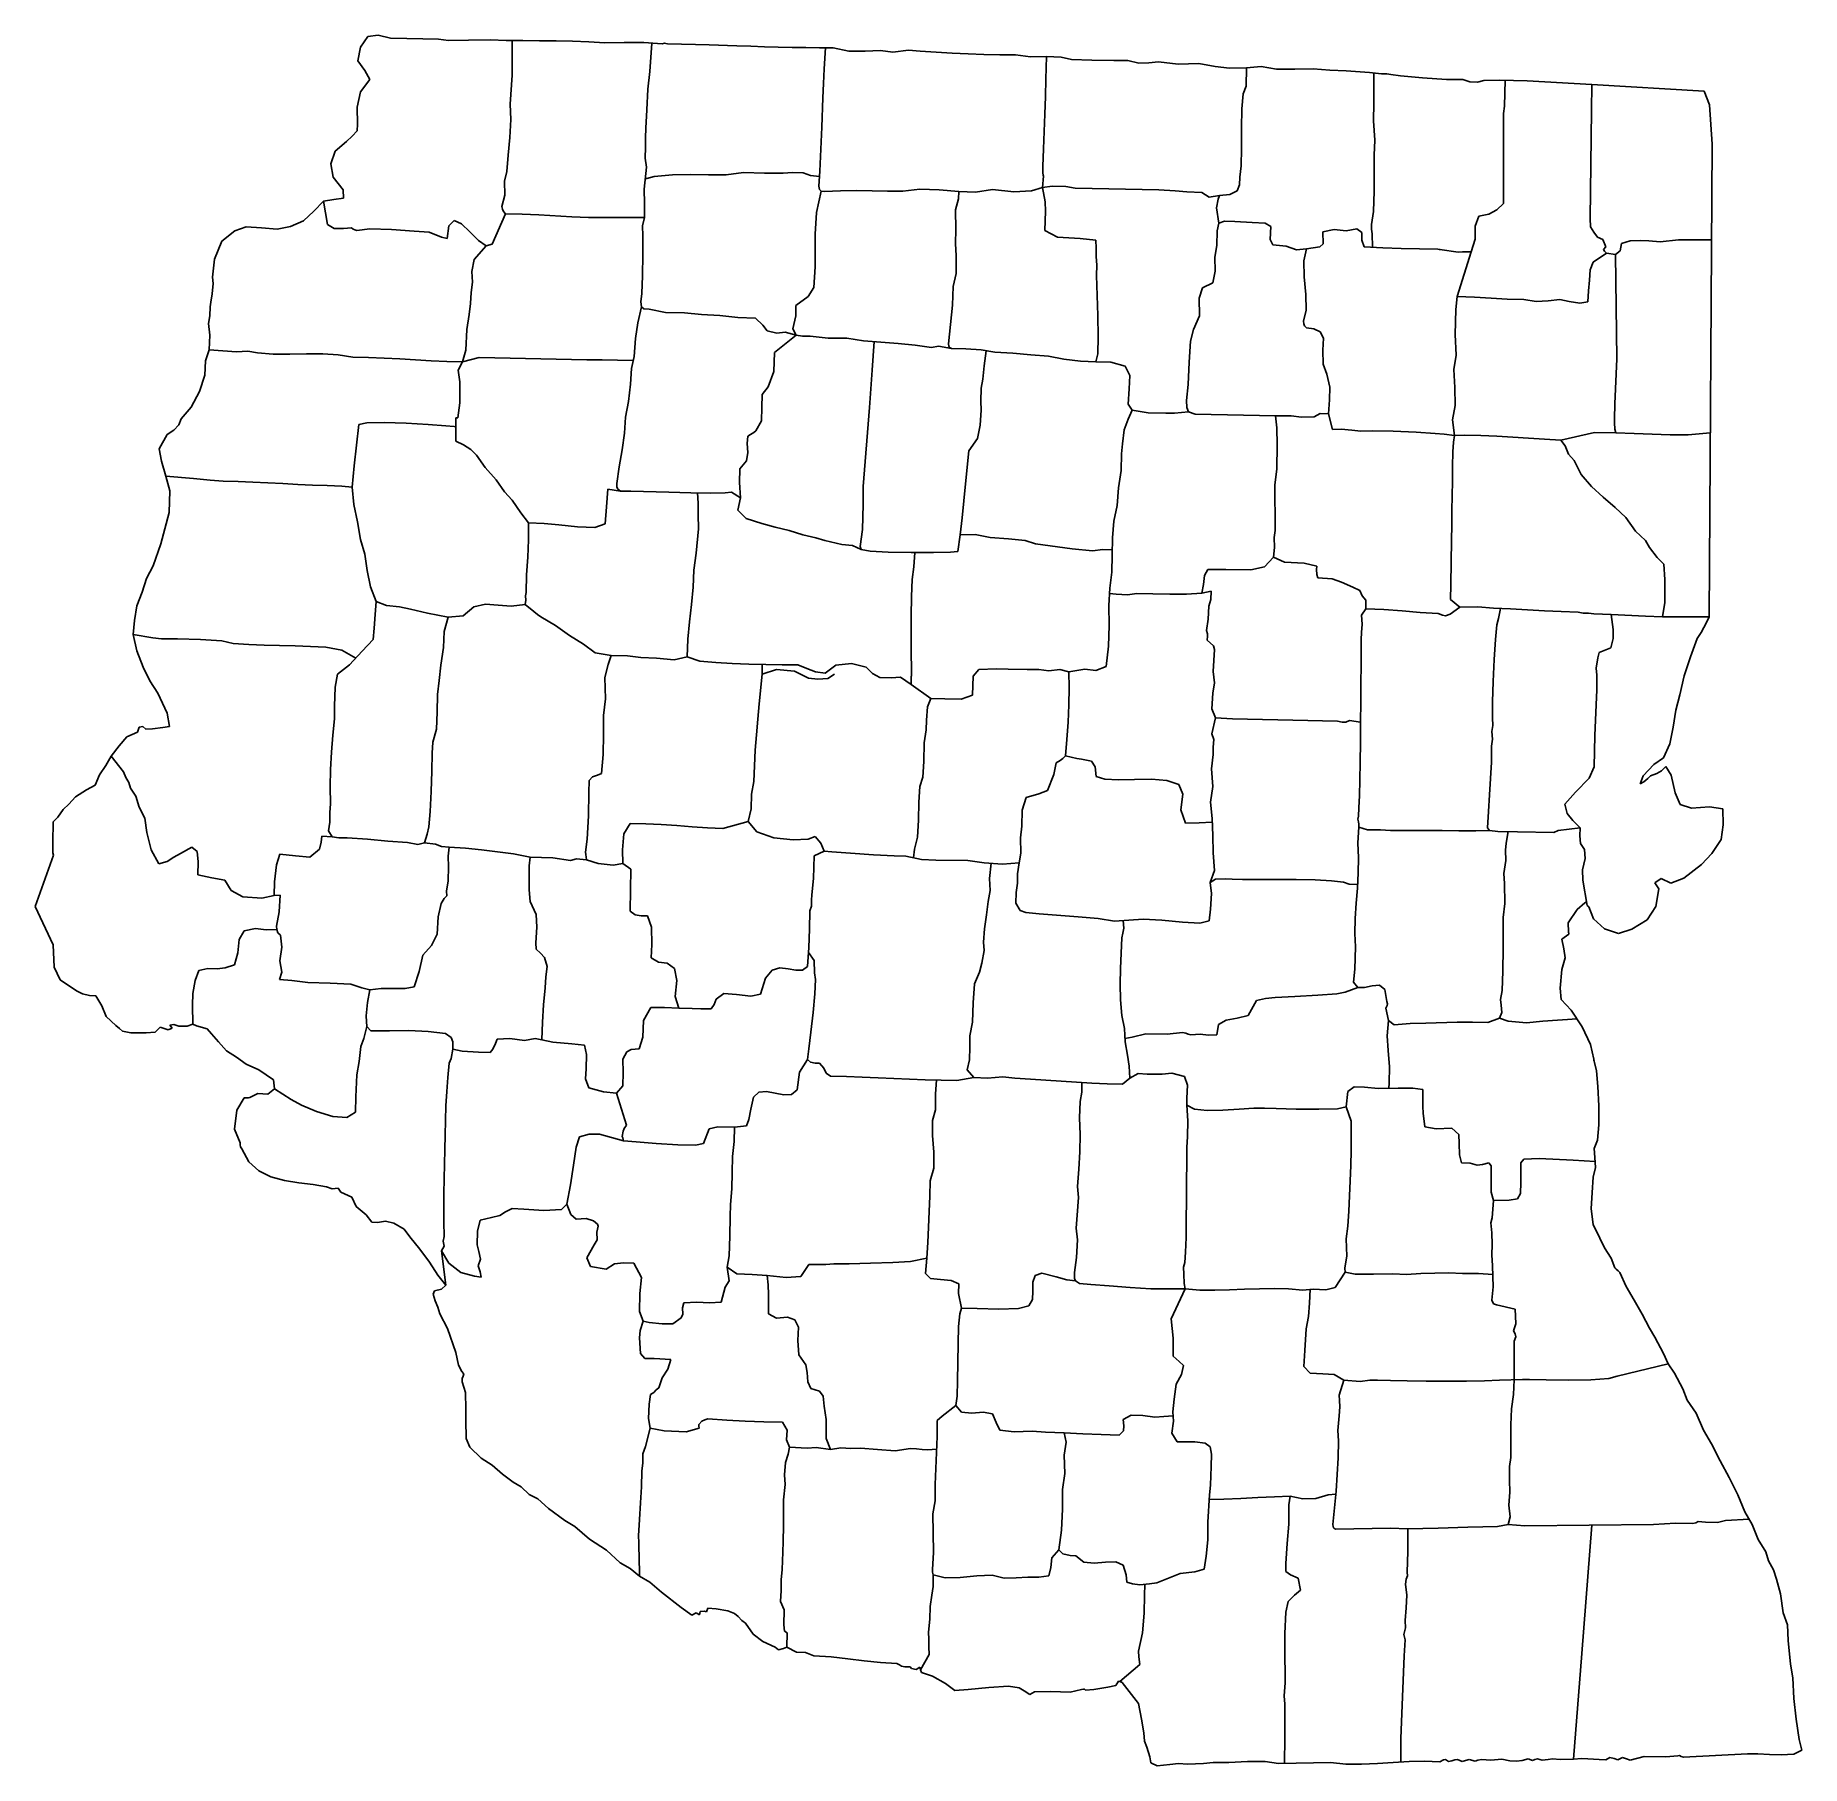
# Model space of a CAD drawing. Extents: x 0 to 16.5, y 0 to 16.2.
import ezdxf

# ---------------------------------------------------------------- set-up
doc = ezdxf.new("R2010")
doc.units = 0
doc.layers.add('WHITE', color=7, linetype='CONTINUOUS')

msp = doc.modelspace()

# ---------------------------------------------------------------- linework, layer by layer
at = {"layer": 'WHITE', "linetype": 'CONTINUOUS'}
for p, q in [((3.044761, 16.089481), (3.018613, 15.960407)), ((3.114094, 16.188333), (3.044761, 16.089481)), ((3.210761, 16.198962), (3.114094, 16.188333)), ((3.326761, 16.172481), (3.210761, 16.198962)), ((3.477983, 16.169888), (3.326761, 16.172481)), ((3.629205, 16.165074), (3.477983, 16.169888)), ((3.773761, 16.162481), (3.629205, 16.165074)), ((3.868355, 16.151028), (3.773761, 16.162481)), ((4.056511, 16.153356), (3.868355, 16.151028)), ((4.262292, 16.156997), (4.056511, 16.153356)), ((4.409761, 16.149481), (4.262292, 16.156997)), ((4.56515, 16.149458), (4.409761, 16.149481)), ((4.463621, 16.149473), (4.464867, 15.826732)), ((4.720872, 16.148962), (4.56515, 16.149458)), ((4.876261, 16.147356), (4.720872, 16.148962)), ((5.03065, 16.144), (4.876261, 16.147356)), ((5.183372, 16.138254), (5.03065, 16.144)), ((5.333761, 16.129481), (5.183372, 16.138254)), ((5.512539, 16.131333), (5.333761, 16.129481)), ((5.697983, 16.130962), (5.512539, 16.131333)), ((5.870761, 16.119481), (5.697983, 16.130962)), ((5.752217, 15.859489), (5.771743, 16.126061)), ((5.890131, 16.12437), (5.870761, 16.119481)), ((5.904391, 16.123259), (5.890131, 16.12437)), ((5.919761, 16.119481), (5.904391, 16.123259)), ((6.049928, 16.116232), (5.919761, 16.119481)), ((6.179932, 16.112574), (6.049928, 16.116232)), ((6.309777, 16.108637), (6.179932, 16.112574)), ((6.569, 16.100459), (6.309777, 16.108637)), ((6.698386, 16.096481), (6.569, 16.100459)), ((6.827626, 16.092753), (6.698386, 16.096481)), ((6.956724, 16.089407), (6.827626, 16.092753)), ((7.085683, 16.086575), (6.956724, 16.089407)), ((7.214506, 16.084388), (7.085683, 16.086575)), ((7.343198, 16.08298), (7.214506, 16.084388)), ((7.471761, 16.082481), (7.343198, 16.08298)), ((7.398859, 16.082343), (7.386761, 15.886481)), ((7.616317, 16.052185), (7.471761, 16.082481)), ((7.770205, 16.051444), (7.616317, 16.052185)), ((7.912761, 16.056481), (7.770205, 16.051444)), ((8.029835, 16.041777), (7.912761, 16.056481)), ((8.176687, 16.060851), (8.029835, 16.041777)), ((8.283761, 16.049481), (8.176687, 16.060851)), ((8.434423, 16.040787), (8.283761, 16.049481)), ((3.018613, 15.960407), (3.084242, 15.868222)), ((7.386761, 15.886481), (7.38055, 15.749352)), ((8.584391, 16.032925), (8.434423, 16.040787)), ((8.733636, 16.026231), (8.584391, 16.032925)), ((8.882131, 16.021037), (8.733636, 16.026231)), ((9.029849, 16.017675), (8.882131, 16.021037)), ((9.176761, 16.016481), (9.029849, 16.017675)), ((9.319094, 15.997259), (9.176761, 16.016481)), ((9.468094, 16.000037), (9.319094, 15.997259)), ((9.461761, 15.787481), (9.468094, 16.000037)), ((9.605761, 15.995481), (9.468094, 16.000037)), ((9.700995, 15.973731), (9.605761, 15.995481)), ((9.893636, 15.965481), (9.700995, 15.973731)), ((10.098089, 15.963981), (9.893636, 15.965481)), ((10.228761, 15.962481), (10.098089, 15.963981)), ((10.332354, 15.937777), (10.228761, 15.962481)), ((10.425502, 15.942185), (10.332354, 15.937777)), ((10.517761, 15.949481), (10.425502, 15.942185)), ((10.700502, 15.929481), (10.517761, 15.949481)), ((10.89502, 15.935481), (10.700502, 15.929481)), ((11.047761, 15.907481), (10.89502, 15.935481)), ((11.182354, 15.891888), (11.047761, 15.907481)), ((11.341168, 15.89474), (11.182354, 15.891888)), ((11.336761, 15.722481), (11.341168, 15.89474)), ((11.341168, 15.89474), (11.477761, 15.906481)), ((11.477761, 15.906481), (11.622652, 15.882606)), ((11.622652, 15.882606), (11.792386, 15.881231)), ((11.792386, 15.881231), (11.965308, 15.883981)), ((11.965308, 15.883981), (12.119761, 15.872481)), ((3.130761, 15.784481), (3.045242, 15.668814)), ((3.084242, 15.868222), (3.130761, 15.784481)), ((4.464867, 15.826732), (4.444761, 15.555481)), ((5.735729, 15.695665), (5.752217, 15.859489)), ((7.38055, 15.749352), (7.375136, 15.612387)), ((9.457017, 15.624945), (9.461761, 15.787481)), ((11.308641, 15.652495), (11.336761, 15.722481)), ((12.119761, 15.872481), (12.273909, 15.867481)), ((12.273909, 15.867481), (12.490946, 15.850481)), ((12.490946, 15.850481), (12.603761, 15.839481)), ((12.533244, 15.846357), (12.531386, 15.5632)), ((12.603761, 15.839481), (12.631687, 15.839222)), ((12.631687, 15.839222), (12.654502, 15.837407)), ((12.654502, 15.837407), (12.691761, 15.832481)), ((12.691761, 15.832481), (12.782464, 15.819528)), ((12.782464, 15.819528), (12.987636, 15.800106)), ((12.987636, 15.800106), (13.21362, 15.785372)), ((13.21362, 15.785372), (13.366761, 15.786481)), ((13.366761, 15.786481), (13.432428, 15.764518)), ((13.432428, 15.764518), (13.502094, 15.759444)), ((13.502094, 15.759444), (13.561761, 15.775481)), ((13.561761, 15.775481), (13.712168, 15.779296)), ((13.712168, 15.779296), (13.96702, 15.774)), ((13.756402, 15.537382), (13.762028, 15.77826)), ((13.96702, 15.774), (14.574557, 15.738858)), ((14.570761, 15.496481), (14.574557, 15.738858)), ((14.574557, 15.738858), (15.624761, 15.676481)), ((3.045242, 15.668814), (3.013946, 15.526481)), ((4.444761, 15.555481), (4.451589, 15.409794)), ((5.724713, 15.500737), (5.735729, 15.695665)), ((7.375136, 15.612387), (7.365011, 15.338481)), ((9.451409, 15.462313), (9.457017, 15.624945)), ((11.296798, 15.510259), (11.308641, 15.652495)), ((12.531386, 15.5632), (12.530511, 15.399731)), ((15.624761, 15.676481), (15.675391, 15.548592)), ((15.675391, 15.548592), (15.701761, 15.181481)), ((3.013946, 15.526481), (3.017761, 15.367481)), ((4.451589, 15.409794), (4.442386, 15.243481)), ((5.717585, 15.330433), (5.724713, 15.500737)), ((9.445273, 15.299249), (9.451409, 15.462313)), ((11.294511, 15.328356), (11.296798, 15.510259)), ((12.530511, 15.399731), (12.543511, 15.216387)), ((13.745341, 15.351015), (13.748222, 15.46756)), ((13.748222, 15.46756), (13.756402, 15.537382)), ((14.558872, 14.485407), (14.570761, 15.496481)), ((2.966057, 15.255629), (2.913761, 15.204481)), ((3.014798, 15.303666), (2.966057, 15.255629)), ((3.017761, 15.367481), (3.014798, 15.303666)), ((4.442386, 15.243481), (4.42662, 15.075668)), ((5.712205, 15.152), (5.712761, 15.240481)), ((5.712761, 15.240481), (5.717585, 15.330433)), ((7.365011, 15.338481), (7.359456, 15.201305)), ((9.438945, 15.135417), (9.445273, 15.299249)), ((11.295057, 15.13937), (11.294511, 15.328356)), ((12.543511, 15.216387), (12.534761, 15.077481)), ((13.745487, 15.17809), (13.745341, 15.351015)), ((2.808089, 15.114028), (2.765886, 14.996856)), ((2.913761, 15.204481), (2.808089, 15.114028)), ((4.42662, 15.075668), (4.413761, 14.925481)), ((5.710317, 15.048629), (5.712205, 15.152)), ((7.353011, 15.063825), (7.345253, 14.925922)), ((7.359456, 15.201305), (7.353011, 15.063825)), ((9.432761, 14.970481), (9.438945, 15.135417)), ((11.291715, 14.975884), (11.295057, 15.13937)), ((12.534761, 15.077481), (12.536199, 14.93584)), ((13.746385, 14.939131), (13.745487, 15.17809)), ((15.701761, 15.181481), (15.671761, 10.755481)), ((2.765886, 14.996856), (2.78987, 14.870497)), ((4.413761, 14.925481), (4.393205, 14.834)), ((5.701825, 14.760001), (5.721761, 14.963481)), ((5.721761, 14.963481), (5.710317, 15.048629)), ((5.793761, 14.876481), (5.96462, 14.892059)), ((5.96462, 14.892059), (6.133886, 14.896106)), ((6.133886, 14.896106), (6.301839, 14.89434)), ((6.301839, 14.89434), (6.468761, 14.892481)), ((6.468761, 14.892481), (6.630094, 14.915777)), ((6.630094, 14.915777), (6.826094, 14.909518)), ((6.826094, 14.909518), (7.002761, 14.909481)), ((7.002761, 14.909481), (7.089539, 14.91374)), ((7.089539, 14.91374), (7.190317, 14.912888)), ((7.190317, 14.912888), (7.257761, 14.886481)), ((7.257761, 14.886481), (7.341897, 14.876984)), ((7.345253, 14.925922), (7.335761, 14.787481)), ((9.434317, 14.911814), (9.432761, 14.970481)), ((9.435872, 14.888481), (9.434317, 14.911814)), ((9.438761, 14.880481), (9.435872, 14.888481)), ((11.277761, 14.870481), (11.291715, 14.975884)), ((12.536199, 14.93584), (12.536511, 14.739356)), ((13.745761, 14.624481), (13.746385, 14.939131)), ((2.78987, 14.870497), (2.882761, 14.752481)), ((2.882761, 14.752481), (2.885428, 14.673444)), ((4.393205, 14.834), (4.395983, 14.702962)), ((5.702537, 14.623401), (5.701825, 14.760001)), ((5.711058, 14.85424), (5.724729, 14.859161)), ((5.724729, 14.859161), (5.793761, 14.876481)), ((7.356872, 14.741481), (7.313714, 14.539559)), ((7.335761, 14.787481), (7.341983, 14.755814)), ((7.341983, 14.755814), (7.356872, 14.741481)), ((7.389761, 14.736481), (7.356872, 14.741481)), ((7.540201, 14.743129), (7.389761, 14.736481)), ((7.688241, 14.745025), (7.540201, 14.743129)), ((7.834361, 14.743897), (7.688241, 14.745025)), ((7.979041, 14.741473), (7.834361, 14.743897)), ((8.122761, 14.739481), (7.979041, 14.741473)), ((8.281886, 14.75859), (8.122761, 14.739481)), ((8.464261, 14.752856), (8.281886, 14.75859)), ((8.645886, 14.737934), (8.464261, 14.752856)), ((8.642761, 14.669481), (8.645886, 14.737934)), ((8.802761, 14.729481), (8.645886, 14.737934)), ((8.96128, 14.755111), (8.802761, 14.729481)), ((9.162909, 14.735185), (8.96128, 14.755111)), ((9.326761, 14.743481), (9.162909, 14.735185)), ((9.429761, 14.774481), (9.326761, 14.743481)), ((9.429761, 14.774481), (9.438761, 14.880481)), ((9.52202, 14.786074), (9.429761, 14.774481)), ((9.454761, 14.641481), (9.429761, 14.774481)), ((9.649168, 14.783222), (9.52202, 14.786074)), ((9.736761, 14.769481), (9.649168, 14.783222)), ((9.89415, 14.765194), (9.736761, 14.769481)), ((10.051205, 14.762518), (9.89415, 14.765194)), ((10.207761, 14.760231), (10.051205, 14.762518)), ((10.36365, 14.757111), (10.207761, 14.760231)), ((10.518705, 14.751935), (10.36365, 14.757111)), ((10.672761, 14.743481), (10.518705, 14.751935)), ((10.781242, 14.734592), (10.672761, 14.743481)), ((10.921946, 14.72637), (10.781242, 14.734592)), ((10.991761, 14.683481), (10.921946, 14.72637)), ((11.185761, 14.709481), (11.252724, 14.743)), ((11.252724, 14.743), (11.274131, 14.799629)), ((11.274131, 14.799629), (11.277761, 14.870481)), ((12.536511, 14.739356), (12.529699, 14.549434)), ((2.606983, 14.55237), (2.696761, 14.646481)), ((2.794761, 14.661518), (2.696761, 14.646481)), ((2.696761, 14.646481), (2.735761, 14.427481)), ((2.885428, 14.673444), (2.794761, 14.661518)), ((4.395983, 14.702962), (4.368761, 14.597481)), ((4.368761, 14.597481), (4.372872, 14.57174)), ((4.372872, 14.57174), (4.382317, 14.548222)), ((5.704353, 14.493761), (5.702537, 14.623401)), ((8.615502, 14.56574), (8.642761, 14.669481)), ((8.617354, 14.380222), (8.615502, 14.56574)), ((9.457094, 14.553888), (9.454761, 14.641481)), ((11.08865, 14.701074), (10.991761, 14.683481)), ((11.059761, 14.584481), (11.075539, 14.664888)), ((11.082945, 14.439569), (11.059761, 14.584481)), ((11.075539, 14.664888), (11.08865, 14.701074)), ((11.08865, 14.701074), (11.185761, 14.709481)), ((13.608576, 14.525962), (13.683946, 14.565)), ((13.683946, 14.565), (13.745761, 14.624481)), ((1.868761, 14.369481), (1.973948, 14.407512)), ((1.973948, 14.407512), (2.116261, 14.397731)), ((2.116261, 14.397731), (2.265323, 14.383825)), ((2.265323, 14.383825), (2.390761, 14.409481)), ((2.390761, 14.409481), (2.510539, 14.462259)), ((2.510539, 14.462259), (2.606983, 14.55237)), ((2.735761, 14.427481), (2.797687, 14.389222)), ((2.797687, 14.389222), (2.885168, 14.389407)), ((2.885168, 14.389407), (2.961761, 14.396481)), ((2.961761, 14.396481), (2.976428, 14.38537)), ((3.85565, 14.29774), (3.871761, 14.415481)), ((3.871761, 14.415481), (3.923016, 14.463921)), ((3.923016, 14.463921), (3.991465, 14.433333)), ((3.991465, 14.433333), (4.069136, 14.359856)), ((4.401761, 14.526481), (4.277761, 14.243481)), ((4.382317, 14.548222), (4.401761, 14.526481)), ((4.401761, 14.526481), (4.557465, 14.523962)), ((4.557465, 14.523962), (4.713391, 14.517666)), ((4.713391, 14.517666), (5.024798, 14.501296)), ((5.024798, 14.501296), (5.179724, 14.495)), ((5.179724, 14.495), (5.333761, 14.492481)), ((5.333761, 14.492481), (5.704353, 14.493761)), ((5.684761, 14.415481), (5.704353, 14.493761)), ((5.687033, 14.321281), (5.684761, 14.415481)), ((7.313714, 14.539559), (7.302386, 14.337356)), ((9.451761, 14.370481), (9.454094, 14.462074)), ((9.454094, 14.462074), (9.457094, 14.553888)), ((11.082945, 14.439569), (11.064409, 14.370257)), ((11.133257, 14.460593), (11.082945, 14.439569)), ((11.231233, 14.455505), (11.133257, 14.460593)), ((11.392761, 14.446481), (11.231233, 14.455505)), ((11.514539, 14.440777), (11.392761, 14.446481)), ((11.568317, 14.409518), (11.514539, 14.440777)), ((11.560761, 14.286481), (11.568317, 14.409518)), ((12.529699, 14.549434), (12.509761, 14.427481)), ((12.509761, 14.427481), (12.511354, 14.384259)), ((13.48028, 14.413888), (13.516761, 14.506481)), ((13.482242, 14.290407), (13.48028, 14.413888)), ((13.516761, 14.506481), (13.608576, 14.525962)), ((14.56065, 14.405222), (14.558872, 14.485407)), ((14.593761, 14.357481), (14.56065, 14.405222)), ((1.678465, 14.103629), (1.746057, 14.273)), ((1.746057, 14.273), (1.868761, 14.369481)), ((2.976428, 14.38537), (2.991761, 14.376925)), ((2.991761, 14.376925), (3.009761, 14.372481)), ((3.009761, 14.372481), (3.13062, 14.3877)), ((3.13062, 14.3877), (3.334636, 14.380981)), ((3.334636, 14.380981), (3.545964, 14.366012)), ((3.545964, 14.366012), (3.688761, 14.356481)), ((3.688761, 14.356481), (3.803539, 14.310888)), ((3.803539, 14.310888), (3.85565, 14.29774)), ((4.069136, 14.359856), (4.148057, 14.279629)), ((4.220256, 14.228791), (4.110391, 14.098888)), ((4.148057, 14.279629), (4.220256, 14.228791)), ((4.277761, 14.243481), (4.220256, 14.228791)), ((5.688057, 14.146921), (5.687033, 14.321281)), ((7.302386, 14.337356), (7.300995, 14.141715)), ((8.614761, 14.250481), (8.617354, 14.380222)), ((8.623354, 14.134666), (8.614761, 14.250481)), ((9.569502, 14.308962), (9.451761, 14.370481)), ((9.782354, 14.298333), (9.569502, 14.308962)), ((9.930761, 14.281481), (9.782354, 14.298333)), ((9.931465, 14.20637), (9.930761, 14.281481)), ((11.061761, 14.230481), (11.042542, 14.120825)), ((11.064409, 14.370257), (11.061761, 14.230481)), ((11.586835, 14.237592), (11.560761, 14.286481)), ((11.711354, 14.22537), (11.586835, 14.237592)), ((11.808761, 14.190481), (11.711354, 14.22537)), ((12.027317, 14.218962), (12.057205, 14.246666)), ((12.055761, 14.359481), (12.159946, 14.379814)), ((12.057205, 14.246666), (12.055761, 14.359481)), ((12.159946, 14.379814), (12.273909, 14.370148)), ((12.273909, 14.370148), (12.372761, 14.386481)), ((12.372761, 14.386481), (12.421354, 14.352962)), ((12.421354, 14.352962), (12.421502, 14.282333)), ((12.421502, 14.282333), (12.442761, 14.219481)), ((12.511354, 14.384259), (12.513168, 14.361703)), ((12.513168, 14.361703), (12.516761, 14.340481)), ((12.516761, 14.340481), (12.520783, 14.215708)), ((13.443761, 14.172481), (13.482242, 14.290407)), ((14.626539, 14.309407), (14.593761, 14.357481)), ((14.677983, 14.286222), (14.626539, 14.309407)), ((14.704761, 14.217481), (14.677983, 14.286222)), ((14.838354, 14.181666), (14.852761, 14.251481)), ((14.852761, 14.251481), (14.932465, 14.273888)), ((14.932465, 14.273888), (15.025057, 14.27674)), ((15.025057, 14.27674), (15.108761, 14.274481)), ((15.108761, 14.274481), (15.215168, 14.26574)), ((15.215168, 14.26574), (15.385354, 14.283888)), ((15.385354, 14.283888), (15.581437, 14.284526)), ((15.581437, 14.284526), (15.69568, 14.284546)), ((1.657761, 13.936481), (1.678465, 14.103629)), ((4.110391, 14.098888), (4.088131, 13.989074)), ((5.686345, 13.948561), (5.688057, 14.146921)), ((7.300995, 14.141715), (7.301761, 14.031481)), ((8.622835, 13.968629), (8.623354, 14.134666)), ((9.931724, 14.127259), (9.931465, 14.20637)), ((9.937761, 14.047481), (9.931724, 14.127259)), ((11.042542, 14.120825), (11.046761, 13.990731)), ((11.902761, 14.199481), (11.808761, 14.190481)), ((11.877561, 14.088289), (11.902761, 14.199481)), ((11.881401, 13.936825), (11.877561, 14.088289)), ((11.902761, 14.199481), (12.027317, 14.218962)), ((12.442761, 14.219481), (12.615933, 14.211106)), ((12.615933, 14.211106), (12.789386, 14.204231)), ((12.789386, 14.204231), (12.961527, 14.199231)), ((12.961527, 14.199231), (13.130761, 14.196481)), ((13.130761, 14.196481), (13.142983, 14.192666)), ((13.142983, 14.192666), (13.149205, 14.192629)), ((13.149205, 14.192629), (13.154761, 14.195481)), ((13.149205, 14.192629), (13.32265, 14.168703)), ((13.443761, 14.172481), (13.312761, 13.752481)), ((13.32265, 14.168703), (13.361872, 14.172259)), ((13.361872, 14.172259), (13.443761, 14.172481)), ((14.558761, 14.002481), (14.586872, 14.074666)), ((14.586872, 14.074666), (14.709761, 14.160481)), ((14.681835, 14.194481), (14.704761, 14.217481)), ((14.69402, 14.178814), (14.681835, 14.194481)), ((14.709761, 14.160481), (14.69402, 14.178814)), ((14.709761, 14.160481), (14.795502, 14.146962)), ((14.795502, 14.146962), (14.838354, 14.181666)), ((14.795502, 14.146962), (14.809065, 13.170393)), ((1.666354, 13.874222), (1.657761, 13.936481)), ((4.088131, 13.989074), (4.094761, 13.887481)), ((5.680409, 13.782361), (5.686345, 13.948561)), ((7.29628, 13.934925), (7.289242, 13.837037)), ((7.301761, 14.031481), (7.29628, 13.934925)), ((8.594761, 13.847481), (8.622835, 13.968629)), ((9.937377, 13.950097), (9.937761, 14.047481)), ((9.949886, 13.575106), (9.937377, 13.950097)), ((11.046761, 13.990731), (11.02548, 13.882012)), ((11.894841, 13.773457), (11.881401, 13.936825)), ((14.541724, 13.807148), (14.552798, 13.907481)), ((14.552798, 13.907481), (14.558761, 14.002481)), ((1.643761, 13.701481), (1.654502, 13.77974)), ((1.654502, 13.77974), (1.666354, 13.874222)), ((4.079576, 13.789888), (4.07328, 13.689407)), ((4.094761, 13.887481), (4.079576, 13.789888)), ((5.668761, 13.704481), (5.680409, 13.782361)), ((7.237761, 13.752481), (7.120391, 13.670629)), ((7.289242, 13.837037), (7.237761, 13.752481)), ((8.587317, 13.672259), (8.594761, 13.847481)), ((10.929761, 13.836481), (10.896983, 13.738)), ((10.896983, 13.738), (10.898872, 13.573962)), ((11.02548, 13.882012), (10.929761, 13.836481)), ((11.898441, 13.626553), (11.894841, 13.773457)), ((13.301502, 13.63374), (13.312761, 13.752481)), ((13.312761, 13.752481), (13.475527, 13.747153)), ((13.475527, 13.747153), (13.630136, 13.738356)), ((13.630136, 13.738356), (13.782308, 13.730122)), ((13.782308, 13.730122), (13.937761, 13.726481)), ((14.535761, 13.705481), (14.541724, 13.807148)), ((1.622761, 13.500481), (1.634428, 13.572814)), ((1.634428, 13.572814), (1.636761, 13.657148)), ((1.636761, 13.657148), (1.643761, 13.701481)), ((4.062761, 13.586481), (4.040391, 13.445148)), ((4.07328, 13.689407), (4.062761, 13.586481)), ((5.675724, 13.656185), (5.642214, 13.508965)), ((5.675724, 13.656185), (5.668761, 13.704481)), ((5.699131, 13.638777), (5.675724, 13.656185)), ((5.748761, 13.636481), (5.699131, 13.638777)), ((5.900242, 13.604185), (5.748761, 13.636481)), ((6.07728, 13.602111), (5.900242, 13.604185)), ((6.238761, 13.586481), (6.07728, 13.602111)), ((6.408983, 13.575888), (6.238761, 13.586481)), ((6.577872, 13.55774), (6.408983, 13.575888)), ((7.119465, 13.573666), (7.092761, 13.450481)), ((7.120391, 13.670629), (7.119465, 13.573666)), ((8.569872, 13.493037), (8.587317, 13.672259)), ((9.953168, 13.374888), (9.949886, 13.575106)), ((10.898872, 13.573962), (10.842761, 13.445481)), ((11.872761, 13.524481), (11.898441, 13.626553)), ((13.29402, 13.397222), (13.301502, 13.63374)), ((13.937761, 13.726481), (14.053983, 13.707814)), ((14.053983, 13.707814), (14.164205, 13.713148)), ((14.164205, 13.713148), (14.273761, 13.726481)), ((14.273761, 13.726481), (14.361687, 13.708592)), ((14.361687, 13.708592), (14.461168, 13.692037)), ((14.461168, 13.692037), (14.535761, 13.705481)), ((1.632983, 13.393296), (1.622761, 13.500481)), ((4.040391, 13.445148), (4.030465, 13.252481)), ((5.642214, 13.508965), (5.618386, 13.360106)), ((6.742761, 13.552481), (6.577872, 13.55774)), ((6.811724, 13.486518), (6.742761, 13.552481)), ((6.852465, 13.434111), (6.811724, 13.486518)), ((6.942761, 13.409481), (6.852465, 13.434111)), ((7.020902, 13.420919), (6.942761, 13.409481)), ((7.122576, 13.393518), (7.020902, 13.420919)), ((7.092761, 13.450481), (7.122576, 13.393518)), ((8.549761, 13.310481), (8.569872, 13.493037)), ((10.842761, 13.445481), (10.815058, 13.334684)), ((11.875835, 13.498296), (11.872761, 13.524481)), ((11.882687, 13.479666), (11.875835, 13.498296)), ((11.901761, 13.459481), (11.882687, 13.479666)), ((11.971909, 13.450407), (11.901761, 13.459481)), ((12.028946, 13.422222), (11.971909, 13.450407)), ((12.061761, 13.364481), (12.028946, 13.422222)), ((13.302761, 13.204481), (13.29402, 13.397222)), ((1.627872, 13.254333), (1.592761, 13.150481)), ((1.627872, 13.254333), (1.632983, 13.393296)), ((1.882835, 13.236925), (1.627872, 13.254333)), ((1.99102, 13.240703), (1.882835, 13.236925)), ((2.078761, 13.226481), (1.99102, 13.240703)), ((4.030465, 13.252481), (3.998761, 13.142481)), ((5.618386, 13.360106), (5.607495, 13.193434)), ((6.91965, 13.229555), (7.122576, 13.393518)), ((7.122576, 13.393518), (7.181946, 13.381444)), ((7.181946, 13.381444), (7.255761, 13.382481)), ((7.255761, 13.382481), (7.422057, 13.364888)), ((7.422057, 13.364888), (7.596798, 13.363074)), ((7.596798, 13.363074), (7.755761, 13.339481)), ((7.755761, 13.339481), (7.917261, 13.326262)), ((7.835983, 13.065296), (7.855627, 13.331307)), ((7.917261, 13.326262), (8.078761, 13.313231)), ((8.078761, 13.313231), (8.237261, 13.297575)), ((8.237261, 13.297575), (8.389761, 13.276481)), ((8.389761, 13.276481), (8.457324, 13.289997)), ((8.457324, 13.289997), (8.579761, 13.266481)), ((8.552205, 13.290185), (8.549761, 13.310481)), ((8.559983, 13.276111), (8.552205, 13.290185)), ((8.579761, 13.266481), (8.559983, 13.276111)), ((8.71202, 13.263222), (8.579761, 13.266481)), ((8.857168, 13.254407), (8.71202, 13.263222)), ((8.982761, 13.232481), (8.857168, 13.254407)), ((8.904134, 13.246208), (8.884983, 13.10374)), ((9.153613, 13.223592), (8.982761, 13.232481)), ((9.948062, 13.217782), (9.953168, 13.374888)), ((10.815058, 13.334684), (10.803386, 13.139606)), ((12.056205, 13.253037), (12.061761, 13.364481)), ((12.059317, 13.119592), (12.056205, 13.253037)), ((1.592761, 13.150481), (1.585823, 13.01884)), ((2.227826, 13.214768), (2.078761, 13.226481)), ((2.38228, 13.213444), (2.227826, 13.214768)), ((2.538011, 13.216231), (2.38228, 13.213444)), ((2.690909, 13.216851), (2.538011, 13.216231)), ((2.836863, 13.209027), (2.690909, 13.216851)), ((2.971761, 13.186481), (2.836863, 13.209027)), ((3.120015, 13.184044), (2.971761, 13.186481)), ((3.267464, 13.177758), (3.120015, 13.184044)), ((3.414283, 13.169163), (3.267464, 13.177758)), ((3.560647, 13.159799), (3.414283, 13.169163)), ((3.706732, 13.151204), (3.560647, 13.159799)), ((3.852711, 13.144918), (3.706732, 13.151204)), ((3.998761, 13.142481), (3.852711, 13.144918)), ((3.958761, 13.063481), (3.998761, 13.142481)), ((3.998761, 13.142481), (4.155761, 13.182481)), ((4.155761, 13.182481), (4.301834, 13.17988)), ((4.301834, 13.17988), (4.446861, 13.17686)), ((4.446861, 13.17686), (4.591057, 13.173592)), ((4.591057, 13.173592), (4.734636, 13.170251)), ((4.734636, 13.170251), (4.877812, 13.167008)), ((4.877812, 13.167008), (5.020798, 13.164037)), ((5.020798, 13.164037), (5.163809, 13.16151)), ((5.163809, 13.16151), (5.307059, 13.1596)), ((5.307059, 13.1596), (5.450761, 13.158481)), ((5.450761, 13.158481), (5.598409, 13.155046)), ((5.580761, 13.080481), (5.57202, 12.934037)), ((5.607495, 13.193434), (5.580761, 13.080481)), ((6.916205, 13.051074), (6.91965, 13.229555)), ((8.884983, 13.10374), (8.870761, 12.979481)), ((9.320242, 13.206703), (9.153613, 13.223592)), ((9.485761, 13.196481), (9.320242, 13.206703)), ((9.631094, 13.167814), (9.485761, 13.196481)), ((9.787094, 13.149148), (9.631094, 13.167814)), ((9.929761, 13.142481), (9.787094, 13.149148)), ((9.929761, 13.142481), (9.948062, 13.217782)), ((10.069761, 13.139481), (9.929761, 13.142481)), ((10.204339, 13.102934), (10.069761, 13.139481)), ((10.247886, 13.013606), (10.204339, 13.102934)), ((10.803386, 13.139606), (10.795652, 12.931215)), ((12.091761, 13.025481), (12.059317, 13.119592)), ((13.282277, 13.07059), (13.302761, 13.204481)), ((13.289636, 12.901356), (13.282277, 13.07059)), ((14.809065, 13.170393), (14.801053, 13.030022)), ((1.585823, 13.01884), (1.537261, 12.864606)), ((3.973502, 12.956592), (3.958761, 13.063481)), ((3.974687, 12.757037), (3.973502, 12.956592)), ((5.57202, 12.934037), (5.552835, 12.771592)), ((6.806964, 12.837512), (6.860761, 12.909481)), ((6.860761, 12.909481), (6.916205, 13.051074)), ((7.823539, 12.890666), (7.835983, 13.065296)), ((8.870761, 12.979481), (8.855946, 12.897)), ((10.24287, 12.888465), (10.247886, 13.013606)), ((10.795652, 12.931215), (10.779761, 12.780481)), ((12.120613, 12.904), (12.091761, 13.025481)), ((12.116576, 12.786296), (12.120613, 12.904)), ((13.295308, 12.732684), (13.289636, 12.901356)), ((14.801053, 13.030022), (14.794289, 12.889345)), ((1.537261, 12.864606), (1.459448, 12.718059)), ((3.954761, 12.619481), (3.974687, 12.757037)), ((5.552835, 12.771592), (5.524761, 12.624481)), ((6.803136, 12.716231), (6.806964, 12.837512)), ((7.811761, 12.714481), (7.823539, 12.890666)), ((8.855946, 12.897), (8.853576, 12.774296)), ((8.853576, 12.774296), (8.854761, 12.690481)), ((10.231761, 12.744481), (10.24287, 12.888465)), ((10.269792, 12.68934), (10.231761, 12.744481)), ((10.779761, 12.780481), (10.78228, 12.71574)), ((12.108761, 12.655481), (12.116576, 12.786296)), ((14.789337, 12.748464), (14.786761, 12.607481)), ((14.794289, 12.889345), (14.789337, 12.748464)), ((1.364761, 12.609481), (1.342131, 12.552925)), ((1.459448, 12.718059), (1.364761, 12.609481)), ((3.027761, 12.554481), (3.102807, 12.572106)), ((3.102807, 12.572106), (3.265131, 12.574481)), ((3.265131, 12.574481), (3.471511, 12.566856)), ((3.93665, 12.61737), (3.954761, 12.619481)), ((3.938761, 12.400481), (3.93665, 12.61737)), ((5.524761, 12.624481), (5.515652, 12.47459)), ((6.747761, 12.497481), (6.79987, 12.588575)), ((6.79987, 12.588575), (6.803136, 12.716231)), ((7.751761, 11.975481), (7.811761, 12.714481)), ((8.854761, 12.690481), (8.845872, 12.549481)), ((10.231902, 12.605043), (10.195636, 12.506981)), ((10.269792, 12.68934), (10.231902, 12.605043)), ((10.419761, 12.665606), (10.269792, 12.68934)), ((10.58473, 12.660809), (10.419761, 12.665606)), ((10.667761, 12.662481), (10.58473, 12.660809)), ((10.795909, 12.674555), (10.667761, 12.662481)), ((10.78228, 12.71574), (10.795909, 12.674555)), ((10.859761, 12.652481), (10.795909, 12.674555)), ((11.010664, 12.649976), (10.859761, 12.652481)), ((11.161317, 12.646777), (11.010664, 12.649976)), ((11.311636, 12.643356), (11.161317, 12.646777)), ((11.461539, 12.640185), (11.311636, 12.643356)), ((11.610942, 12.637736), (11.461539, 12.640185)), ((11.625761, 12.525481), (11.610942, 12.637736)), ((11.759761, 12.636481), (11.610942, 12.637736)), ((11.856502, 12.623925), (11.759761, 12.636481)), ((11.97302, 12.626703), (11.856502, 12.623925)), ((12.031761, 12.657481), (11.97302, 12.626703)), ((12.108761, 12.655481), (12.031761, 12.657481)), ((12.146761, 12.509481), (12.108761, 12.655481)), ((13.269761, 12.600481), (13.295308, 12.732684)), ((13.289317, 12.451814), (13.269761, 12.600481)), ((14.786761, 12.607481), (14.78702, 12.56974)), ((14.78702, 12.56974), (14.790168, 12.510888)), ((1.233761, 12.462481), (1.158613, 12.327407)), ((1.295724, 12.501703), (1.233761, 12.462481)), ((1.342131, 12.552925), (1.295724, 12.501703)), ((3.007687, 12.36374), (3.027761, 12.554481)), ((3.471511, 12.566856), (3.678724, 12.554481)), ((3.678724, 12.554481), (3.843548, 12.542606)), ((3.843548, 12.542606), (3.922761, 12.536481)), ((3.922761, 12.536481), (3.937454, 12.534771)), ((5.515652, 12.47459), (5.493886, 12.317856)), ((6.66465, 12.377888), (6.671761, 12.445481)), ((6.671761, 12.445481), (6.697687, 12.461185)), ((6.697687, 12.461185), (6.727835, 12.480444)), ((6.727835, 12.480444), (6.747761, 12.497481)), ((8.822317, 12.423148), (8.740761, 12.309481)), ((8.845872, 12.549481), (8.822317, 12.423148)), ((10.195636, 12.506981), (10.177933, 12.373668)), ((11.627205, 12.365888), (11.625761, 12.525481)), ((12.226946, 12.513518), (12.146761, 12.509481)), ((12.326909, 12.501111), (12.226946, 12.513518)), ((12.409761, 12.492481), (12.326909, 12.501111)), ((12.519969, 12.497249), (12.409761, 12.492481)), ((12.713265, 12.492705), (12.519969, 12.497249)), ((12.929457, 12.482977), (12.713265, 12.492705)), ((13.108353, 12.472193), (12.929457, 12.482977)), ((13.189761, 12.464481), (13.108353, 12.472193)), ((13.289317, 12.451814), (13.189761, 12.464481)), ((13.277539, 12.389814), (13.289317, 12.451814)), ((13.379761, 12.456481), (13.289317, 12.451814)), ((13.533321, 12.452166), (13.379761, 12.456481)), ((13.683909, 12.445629), (13.533321, 12.452166)), ((13.832886, 12.437481), (13.683909, 12.445629)), ((13.981613, 12.428333), (13.832886, 12.437481)), ((14.131451, 12.418796), (13.981613, 12.428333)), ((14.283761, 12.409481), (14.131451, 12.418796)), ((14.599761, 12.479481), (14.283761, 12.409481)), ((14.283761, 12.409481), (14.32502, 12.356851)), ((14.799761, 12.476481), (14.599761, 12.479481)), ((14.790168, 12.510888), (14.799761, 12.476481)), ((14.799761, 12.476481), (14.970902, 12.470559)), ((14.970902, 12.470559), (15.139886, 12.464356)), ((15.139886, 12.464356), (15.307558, 12.459465)), ((15.307558, 12.459465), (15.474761, 12.457481)), ((15.474761, 12.457481), (15.683428, 12.477086)), ((1.158613, 12.327407), (1.179909, 12.213888)), ((2.986502, 12.169222), (3.007687, 12.36374)), ((4.008724, 12.366296), (3.938761, 12.400481)), ((4.076465, 12.322333), (4.008724, 12.366296)), ((4.129761, 12.269481), (4.076465, 12.322333)), ((4.211724, 12.151592), (4.129761, 12.269481)), ((5.493886, 12.317856), (5.467808, 12.159434)), ((6.659761, 12.216481), (6.671539, 12.293407)), ((6.671539, 12.293407), (6.66465, 12.377888)), ((8.740761, 12.309481), (8.710724, 11.999222)), ((10.168761, 12.280481), (10.165502, 12.125259)), ((10.177933, 12.373668), (10.168761, 12.280481)), ((11.62465, 12.137407), (11.627205, 12.365888)), ((13.270389, 12.163477), (13.271761, 12.300481)), ((13.271761, 12.300481), (13.277539, 12.389814)), ((14.32502, 12.356851), (14.355835, 12.277111)), ((14.355835, 12.277111), (14.407761, 12.218481)), ((1.179909, 12.213888), (1.220761, 12.073481)), ((1.479798, 12.050555), (1.220761, 12.073481)), ((1.220761, 12.073481), (1.259798, 11.936111)), ((2.965761, 11.970481), (2.986502, 12.169222)), ((4.315465, 12.037037), (4.211724, 12.151592)), ((5.467808, 12.159434), (5.445761, 12.004481)), ((6.593011, 12.011356), (6.597886, 12.13909)), ((6.597886, 12.13909), (6.659761, 12.216481)), ((10.165502, 12.125259), (10.142687, 11.962703)), ((11.604761, 11.990481), (11.62465, 12.137407)), ((13.268705, 12.026089), (13.270389, 12.163477)), ((14.407761, 12.218481), (14.474542, 12.086606)), ((14.474542, 12.086606), (14.570011, 11.974981)), ((1.259798, 11.936111), (1.253724, 11.732518)), ((1.638391, 12.03474), (1.479798, 12.050555)), ((1.758761, 12.026481), (1.638391, 12.03474)), ((1.898374, 12.022165), (1.758761, 12.026481)), ((2.038105, 12.016325), (1.898374, 12.022165)), ((2.177788, 12.009501), (2.038105, 12.016325)), ((2.317261, 12.002231), (2.177788, 12.009501)), ((2.456359, 11.995055), (2.317261, 12.002231)), ((2.594917, 11.988512), (2.456359, 11.995055)), ((2.732773, 11.983141), (2.594917, 11.988512)), ((2.869761, 11.979481), (2.732773, 11.983141)), ((2.965761, 11.970481), (2.869761, 11.979481)), ((2.983761, 11.807444), (2.965761, 11.970481)), ((4.392761, 11.924481), (4.315465, 12.037037)), ((4.463724, 11.848481), (4.392761, 11.924481)), ((5.347058, 11.784325), (5.359636, 11.950731)), ((5.359636, 11.950731), (5.478761, 11.932481)), ((5.445761, 12.004481), (5.446317, 11.972703)), ((5.446317, 11.972703), (5.452872, 11.948925)), ((5.452872, 11.948925), (5.478761, 11.932481)), ((5.478761, 11.932481), (5.576204, 11.930615)), ((5.576204, 11.930615), (5.933195, 11.920673)), ((5.933195, 11.920673), (6.137327, 11.915921)), ((6.137327, 11.915921), (6.321604, 11.913531)), ((6.200655, 11.9151), (6.205167, 11.8177)), ((6.321604, 11.913531), (6.458318, 11.915163)), ((6.458318, 11.915163), (6.519761, 11.922481)), ((6.519761, 11.922481), (6.601261, 11.870684)), ((6.601261, 11.870684), (6.593011, 12.011356)), ((7.752242, 11.808037), (7.751761, 11.975481)), ((8.710724, 11.999222), (8.694886, 11.841356)), ((10.142687, 11.962703), (10.128761, 11.797481)), ((11.605798, 11.85537), (11.604761, 11.990481)), ((13.266757, 11.888353), (13.268705, 12.026089)), ((14.570011, 11.974981), (14.680855, 11.875356)), ((3.016428, 11.644185), (2.983761, 11.807444)), ((4.545798, 11.729814), (4.463724, 11.848481)), ((5.334761, 11.624481), (5.347058, 11.784325)), ((6.205167, 11.8177), (6.207761, 11.714481)), ((6.578761, 11.754481), (6.601261, 11.870684)), ((6.656835, 11.675185), (6.578761, 11.754481)), ((7.74628, 11.573259), (7.752242, 11.808037)), ((8.694886, 11.841356), (8.677798, 11.68274)), ((10.128761, 11.797481), (10.098449, 11.650745)), ((11.607724, 11.711592), (11.605798, 11.85537)), ((13.262261, 11.611981), (13.264593, 11.750305)), ((13.264593, 11.750305), (13.266757, 11.888353)), ((14.680855, 11.875356), (14.793761, 11.779481)), ((14.793761, 11.779481), (14.891131, 11.686037)), ((1.212761, 11.580481), (1.176613, 11.439814)), ((1.253724, 11.732518), (1.212761, 11.580481)), ((3.043761, 11.480481), (3.016428, 11.644185)), ((4.616761, 11.636481), (4.545798, 11.729814)), ((4.618386, 11.476231), (4.616761, 11.636481)), ((4.616761, 11.636481), (4.765761, 11.629481)), ((4.765761, 11.629481), (4.901777, 11.617309)), ((4.901777, 11.617309), (5.076136, 11.596606)), ((5.076136, 11.596606), (5.237558, 11.59109)), ((5.237558, 11.59109), (5.334761, 11.624481)), ((6.210168, 11.578074), (6.187687, 11.351222)), ((6.207761, 11.714481), (6.210168, 11.578074)), ((6.802687, 11.628777), (6.656835, 11.675185)), ((6.928761, 11.593481), (6.802687, 11.628777)), ((7.059872, 11.563407), (6.928761, 11.593481)), ((8.677798, 11.68274), (8.658932, 11.52418)), ((10.098449, 11.650745), (10.086905, 11.493353)), ((11.608761, 11.564481), (11.607724, 11.711592)), ((13.259809, 11.473417), (13.262261, 11.611981)), ((14.891131, 11.686037), (14.982057, 11.558592)), ((1.176613, 11.439814), (1.104242, 11.231814)), ((3.084589, 11.340731), (3.043761, 11.480481)), ((4.610261, 11.313731), (4.618386, 11.476231)), ((7.184983, 11.522888), (7.059872, 11.563407)), ((7.306761, 11.495481), (7.184983, 11.522888)), ((7.39328, 11.469037), (7.306761, 11.495481)), ((7.550242, 11.433259), (7.39328, 11.469037)), ((7.650761, 11.423481), (7.550242, 11.433259)), ((7.731761, 11.385481), (7.650761, 11.423481)), ((7.722761, 11.414481), (7.74628, 11.573259)), ((7.725761, 11.404518), (7.722761, 11.414481)), ((8.658932, 11.52418), (8.637761, 11.366481)), ((8.658932, 11.52418), (8.798969, 11.525401)), ((8.798969, 11.525401), (8.939745, 11.498881)), ((8.939745, 11.498881), (9.111817, 11.485801)), ((9.111817, 11.485801), (9.268913, 11.471041)), ((9.268913, 11.471041), (9.364761, 11.439481)), ((9.364761, 11.439481), (9.500745, 11.420497)), ((9.500745, 11.420497), (9.707136, 11.391106)), ((10.086905, 11.493353), (10.083617, 11.331929)), ((11.598168, 11.497666), (11.608761, 11.564481)), ((11.601354, 11.405296), (11.598168, 11.497666)), ((13.252213, 11.056645), (13.259809, 11.473417)), ((14.982057, 11.558592), (15.076761, 11.470481)), ((15.076761, 11.470481), (15.114872, 11.404481)), ((3.108636, 11.187481), (3.084589, 11.340731)), ((4.599886, 11.149356), (4.610261, 11.313731)), ((6.187687, 11.351222), (6.164761, 11.193481)), ((7.728761, 11.394777), (7.725761, 11.404518)), ((7.731761, 11.385481), (7.728761, 11.394777)), ((7.816025, 11.371365), (7.731761, 11.385481)), ((7.986872, 11.361888), (7.816025, 11.371365)), ((8.199386, 11.356856), (7.986872, 11.361888)), ((8.40865, 11.356074), (8.199386, 11.356856)), ((8.23424, 11.356726), (8.224763, 11.222497)), ((8.569747, 11.359347), (8.40865, 11.356074)), ((8.637761, 11.366481), (8.569747, 11.359347)), ((9.707136, 11.391106), (9.899839, 11.372403)), ((9.899839, 11.372403), (9.994761, 11.385481)), ((9.994761, 11.385481), (10.084652, 11.382771)), ((10.083617, 11.331929), (10.078073, 11.173097)), ((11.508761, 11.223481), (11.592761, 11.314481)), ((11.592761, 11.314481), (11.601354, 11.405296)), ((11.696687, 11.266703), (11.592761, 11.314481)), ((11.881502, 11.257592), (11.696687, 11.266703)), ((11.998761, 11.230481), (11.881502, 11.257592)), ((15.114872, 11.404481), (15.186983, 11.311148)), ((15.186983, 11.311148), (15.247761, 11.248481)), ((15.247761, 11.248481), (15.258391, 11.106037)), ((1.040761, 11.112481), (0.999465, 10.986666)), ((1.104242, 11.231814), (1.040761, 11.112481)), ((3.136995, 11.034981), (3.108636, 11.187481)), ((4.594761, 10.983481), (4.599886, 11.149356)), ((6.164761, 11.193481), (6.158521, 11.032801)), ((8.211089, 11.105419), (8.203345, 10.945309)), ((8.224763, 11.222497), (8.211089, 11.105419)), ((10.078073, 11.173097), (10.059761, 11.023481)), ((10.937391, 11.059185), (10.948131, 11.142111)), ((10.948131, 11.142111), (10.979761, 11.199481)), ((10.979761, 11.199481), (11.145798, 11.198592)), ((11.145798, 11.198592), (11.380057, 11.195703)), ((11.380057, 11.195703), (11.508761, 11.223481)), ((11.996946, 11.197703), (11.998761, 11.230481)), ((11.997576, 11.150259), (11.996946, 11.197703)), ((12.009761, 11.119481), (11.997576, 11.150259)), ((12.142094, 11.109814), (12.009761, 11.119481)), ((12.229761, 11.078814), (12.142094, 11.109814)), ((15.258391, 11.106037), (15.257465, 10.888925)), ((0.999465, 10.986666), (0.951057, 10.856629)), ((3.190761, 10.897481), (3.136995, 11.034981)), ((4.589317, 10.951074), (4.594761, 10.983481)), ((4.591205, 10.912222), (4.589317, 10.951074)), ((6.158521, 11.032801), (6.143641, 10.871161)), ((8.203345, 10.945309), (8.200136, 10.762231)), ((10.059761, 11.023481), (10.052761, 10.861481)), ((10.057568, 10.972728), (10.120465, 10.968703)), ((10.120465, 10.968703), (10.227391, 10.959925)), ((10.227391, 10.959925), (10.312761, 10.972481)), ((10.312761, 10.972481), (10.46462, 10.969872)), ((10.46462, 10.969872), (10.622386, 10.965856)), ((10.622386, 10.965856), (10.778089, 10.966153)), ((10.778089, 10.966153), (10.923761, 10.976481)), ((10.923761, 10.976481), (10.937391, 11.059185)), ((10.923761, 10.976481), (11.010724, 10.994296)), ((11.006761, 10.917481), (10.988613, 10.854518)), ((11.010724, 10.994296), (11.006761, 10.917481)), ((12.336761, 11.032481), (12.229761, 11.078814)), ((12.400983, 11.00137), (12.336761, 11.032481)), ((12.423205, 10.951592), (12.400983, 11.00137)), ((12.456761, 10.912481), (12.423205, 10.951592)), ((13.249761, 10.917481), (13.252213, 11.056645)), ((13.337835, 10.846444), (13.249761, 10.917481)), ((0.951057, 10.856629), (0.927761, 10.721481)), ((3.171391, 10.647851), (3.180465, 10.777777)), ((3.180465, 10.777777), (3.190761, 10.897481)), ((3.190761, 10.897481), (3.288909, 10.861925)), ((3.288909, 10.861925), (3.409946, 10.849037)), ((3.409946, 10.849037), (3.512761, 10.825481)), ((3.512761, 10.825481), (3.67328, 10.789037)), ((3.67328, 10.789037), (3.866909, 10.751925)), ((3.866909, 10.751925), (3.826745, 10.6192)), ((4.006761, 10.765481), (3.866909, 10.751925)), ((4.105569, 10.849745), (4.006761, 10.765481)), ((4.214745, 10.873433), (4.105569, 10.849745)), ((4.332417, 10.865489), (4.214745, 10.873433)), ((4.456713, 10.854857), (4.332417, 10.865489)), ((4.585761, 10.870481), (4.456713, 10.854857)), ((4.585761, 10.870481), (4.591205, 10.912222)), ((4.666539, 10.803925), (4.585761, 10.870481)), ((4.701983, 10.777037), (4.666539, 10.803925)), ((4.732761, 10.755481), (4.701983, 10.777037)), ((4.869613, 10.675074), (4.732761, 10.755481)), ((6.143641, 10.871161), (6.125881, 10.708561)), ((8.200136, 10.762231), (8.200068, 10.576247)), ((10.052761, 10.861481), (10.053613, 10.673888)), ((10.988613, 10.854518), (10.982242, 10.733777)), ((12.417465, 10.769555), (12.456761, 10.829481)), ((12.423057, 10.687407), (12.417465, 10.769555)), ((12.456761, 10.829481), (12.456761, 10.912481)), ((12.456761, 10.829481), (12.627511, 10.824012)), ((12.627511, 10.824012), (12.796761, 10.811231)), ((12.796761, 10.811231), (12.965261, 10.796575)), ((12.965261, 10.796575), (13.133761, 10.785481)), ((13.133761, 10.785481), (13.177057, 10.769259)), ((13.177057, 10.769259), (13.202798, 10.763037)), ((13.202798, 10.763037), (13.246761, 10.779481)), ((13.246761, 10.779481), (13.337835, 10.846444)), ((13.50702, 10.848518), (13.337835, 10.846444)), ((13.653761, 10.835481), (13.50702, 10.848518)), ((13.812937, 10.828569), (13.653761, 10.835481)), ((13.699761, 10.739481), (13.719864, 10.832611)), ((13.971489, 10.820505), (13.812937, 10.828569)), ((14.129753, 10.812297), (13.971489, 10.820505)), ((14.288065, 10.804953), (14.129753, 10.812297)), ((14.446761, 10.799481), (14.288065, 10.804953)), ((14.491317, 10.788851), (14.446761, 10.799481)), ((14.543205, 10.789777), (14.491317, 10.788851)), ((14.593761, 10.782481), (14.543205, 10.789777)), ((14.755511, 10.778419), (14.593761, 10.782481)), ((15.076386, 10.760544), (14.755511, 10.778419)), ((14.755511, 10.778419), (14.77423, 10.636653)), ((15.234761, 10.756481), (15.076386, 10.760544)), ((15.257465, 10.888925), (15.234761, 10.756481)), ((15.234761, 10.756481), (15.671761, 10.755481)), ((15.671761, 10.755481), (15.646317, 10.702222)), ((0.927761, 10.721481), (0.91537, 10.59059)), ((0.91537, 10.59059), (0.950886, 10.436356)), ((1.100502, 10.557333), (0.91537, 10.59059)), ((3.162761, 10.541481), (3.171391, 10.647851)), ((3.826745, 10.6192), (3.820386, 10.468481)), ((5.000242, 10.579555), (4.869613, 10.675074)), ((6.125881, 10.708561), (6.111001, 10.545001)), ((10.053613, 10.673888), (10.046909, 10.48074)), ((10.982242, 10.733777), (10.966761, 10.627481)), ((10.966761, 10.627481), (10.976242, 10.596518)), ((10.976242, 10.596518), (10.973946, 10.574444)), ((12.415222, 10.544321), (12.415761, 10.609481)), ((12.415761, 10.609481), (12.423057, 10.687407)), ((13.672175, 10.542408), (13.685644, 10.680775)), ((13.685644, 10.680775), (13.699761, 10.739481)), ((14.77423, 10.636653), (14.775011, 10.551356)), ((15.596872, 10.608074), (15.560761, 10.553481)), ((15.646317, 10.702222), (15.596872, 10.608074)), ((0.950886, 10.436356), (1.010589, 10.283434)), ((1.181761, 10.549481), (1.100502, 10.557333)), ((1.332042, 10.548669), (1.181761, 10.549481)), ((1.545511, 10.543731), (1.332042, 10.548669)), ((1.745105, 10.530919), (1.545511, 10.543731)), ((1.853761, 10.506481), (1.745105, 10.530919)), ((1.998043, 10.497296), (1.853761, 10.506481)), ((2.142687, 10.491), (1.998043, 10.497296)), ((2.287386, 10.486481), (2.142687, 10.491)), ((2.431835, 10.482629), (2.287386, 10.486481)), ((2.575729, 10.478333), (2.431835, 10.482629)), ((2.718761, 10.472481), (2.575729, 10.478333)), ((2.868344, 10.444009), (2.718761, 10.472481)), ((3.000107, 10.367036), (2.868344, 10.444009)), ((2.942168, 10.304222), (3.06102, 10.433074)), ((3.06102, 10.433074), (3.162761, 10.541481)), ((3.820386, 10.468481), (3.795464, 10.302012)), ((5.133761, 10.498481), (5.000242, 10.579555)), ((5.24337, 10.418653), (5.133761, 10.498481)), ((6.111001, 10.545001), (6.104761, 10.380481)), ((8.200068, 10.576247), (8.201745, 10.407418)), ((10.046909, 10.48074), (10.027761, 10.290481)), ((10.973946, 10.574444), (10.970761, 10.535481)), ((10.970761, 10.535481), (11.030687, 10.484)), ((11.042168, 10.448962), (11.029724, 10.244629)), ((11.030687, 10.484), (11.042168, 10.448962)), ((12.413553, 10.300167), (12.415222, 10.544321)), ((13.660245, 10.355289), (13.672175, 10.542408)), ((14.641761, 10.422481), (14.629909, 10.372074)), ((14.752917, 10.465872), (14.641761, 10.422481)), ((14.775011, 10.551356), (14.752917, 10.465872)), ((15.560761, 10.553481), (15.498317, 10.382074)), ((1.010589, 10.283434), (1.070761, 10.156481)), ((2.827761, 10.218481), (2.942168, 10.304222)), ((3.795464, 10.302012), (3.780761, 10.160481)), ((5.391886, 10.393856), (5.24337, 10.418653)), ((5.33228, 10.187962), (5.362761, 10.309481)), ((5.362761, 10.309481), (5.391886, 10.393856)), ((5.545089, 10.390622), (5.391886, 10.393856)), ((5.668761, 10.375481), (5.545089, 10.390622)), ((5.817131, 10.369), (5.668761, 10.375481)), ((5.982391, 10.352296), (5.817131, 10.369)), ((6.104761, 10.380481), (5.982391, 10.352296)), ((6.222761, 10.339481), (6.104761, 10.380481)), ((6.37027, 10.326407), (6.222761, 10.339481)), ((6.524502, 10.317555), (6.37027, 10.326407)), ((6.682011, 10.311981), (6.524502, 10.317555)), ((6.839354, 10.30874), (6.682011, 10.311981)), ((6.805886, 10.309429), (6.804761, 10.219481)), ((6.804761, 10.219481), (6.941131, 10.260888)), ((6.993085, 10.306888), (6.839354, 10.30874)), ((6.941131, 10.260888), (7.109057, 10.246074)), ((7.139761, 10.305481), (6.993085, 10.306888)), ((7.223502, 10.272111), (7.139761, 10.305481)), ((7.306354, 10.240518), (7.223502, 10.272111)), ((7.493933, 10.303497), (7.396761, 10.226481)), ((7.642386, 10.317606), (7.493933, 10.303497)), ((7.778277, 10.285403), (7.642386, 10.317606)), ((7.837761, 10.223481), (7.778277, 10.285403)), ((8.201745, 10.407418), (8.203775, 10.275809)), ((8.203775, 10.275809), (8.204761, 10.201481)), ((8.782465, 10.200444), (8.835724, 10.262518)), ((8.835724, 10.262518), (9.000761, 10.269481)), ((9.000761, 10.269481), (9.107391, 10.264592)), ((9.107391, 10.264592), (9.285798, 10.263037)), ((9.285798, 10.263037), (9.395761, 10.263481)), ((9.395761, 10.263481), (9.488131, 10.250629)), ((9.488131, 10.250629), (9.593391, 10.260666)), ((9.593391, 10.260666), (9.675761, 10.240481)), ((9.827835, 10.264111), (9.675761, 10.240481)), ((9.930354, 10.254185), (9.827835, 10.264111)), ((10.027761, 10.290481), (9.930354, 10.254185)), ((12.412342, 10.137002), (12.413553, 10.300167)), ((13.650746, 10.150326), (13.660245, 10.355289)), ((14.629909, 10.372074), (14.614946, 10.274555)), ((14.614946, 10.274555), (14.621761, 10.207481)), ((15.498317, 10.382074), (15.437872, 10.202888)), ((1.070761, 10.156481), (1.146094, 10.040666)), ((2.800872, 9.917814), (2.806983, 10.096148)), ((2.806983, 10.096148), (2.827761, 10.218481)), ((3.780761, 10.160481), (3.764214, 10.026965)), ((5.338909, 9.988), (5.33228, 10.187962)), ((6.804761, 10.219481), (6.777163, 9.939423)), ((7.109057, 10.246074), (7.240761, 10.179481)), ((7.240761, 10.179481), (7.325465, 10.170481)), ((7.396761, 10.226481), (7.306354, 10.240518)), ((7.325465, 10.170481), (7.421724, 10.176814)), ((7.421724, 10.176814), (7.481761, 10.218481)), ((7.907909, 10.188222), (7.837761, 10.223481)), ((8.013613, 10.185407), (7.907909, 10.188222)), ((8.099761, 10.189481), (8.013613, 10.185407)), ((8.201761, 10.120481), (8.099761, 10.189481)), ((8.201057, 10.195777), (8.200724, 10.168777)), ((8.200724, 10.168777), (8.201465, 10.144518)), ((8.204761, 10.201481), (8.201057, 10.195777)), ((8.201465, 10.144518), (8.201761, 10.120481)), ((8.384761, 9.990481), (8.201761, 10.120481)), ((8.774761, 10.021481), (8.782465, 10.200444)), ((9.675761, 10.240481), (9.678777, 10.090561)), ((9.678777, 10.090561), (9.676369, 9.932001)), ((11.041798, 10.136666), (11.024761, 10.040481)), ((11.029724, 10.244629), (11.041798, 10.136666)), ((12.410825, 9.956998), (12.412342, 10.137002)), ((13.644571, 9.958431), (13.650746, 10.150326)), ((14.621761, 10.207481), (14.619835, 10.070319)), ((15.437872, 10.202888), (15.398761, 10.023481)), ((1.146094, 10.040666), (1.234761, 9.854629)), ((3.764214, 10.026965), (3.762386, 9.864106)), ((5.319761, 9.830481), (5.338909, 9.988)), ((6.777163, 9.939423), (6.763644, 9.796009)), ((8.35428, 9.912777), (8.384761, 9.990481)), ((8.384761, 9.990481), (8.515872, 9.987851)), ((8.515872, 9.987851), (8.668983, 9.983444)), ((8.668983, 9.983444), (8.774761, 10.021481)), ((9.676369, 9.932001), (9.669353, 9.769601)), ((11.024761, 10.040481), (11.016946, 9.892888)), ((12.408961, 9.768069), (12.410825, 9.956998)), ((13.642612, 9.810513), (13.644571, 9.958431)), ((14.61502, 9.930851), (14.608761, 9.789106)), ((14.619835, 10.070319), (14.61502, 9.930851)), ((15.398761, 10.023481), (15.35923, 9.882544)), ((1.234761, 9.854629), (1.256761, 9.729481)), ((2.786737, 9.646881), (2.800761, 9.801481)), ((2.800761, 9.801481), (2.800872, 9.917814)), ((3.762386, 9.864106), (3.754745, 9.704434)), ((5.319946, 9.654814), (5.319761, 9.830481)), ((6.763644, 9.796009), (6.751245, 9.651178)), ((8.341761, 9.698481), (8.343576, 9.786851)), ((8.343576, 9.786851), (8.35428, 9.912777)), ((9.669353, 9.769601), (9.658545, 9.608161)), ((11.015761, 9.659481), (11.050242, 9.811074)), ((11.016946, 9.892888), (11.050242, 9.811074)), ((11.050242, 9.811074), (11.209761, 9.799481)), ((11.209761, 9.799481), (11.350487, 9.798373)), ((11.350487, 9.798373), (11.491405, 9.795516)), ((11.491405, 9.795516), (11.632341, 9.791609)), ((11.632341, 9.791609), (11.77312, 9.787353)), ((11.77312, 9.787353), (11.913566, 9.783446)), ((11.913566, 9.783446), (12.053504, 9.780589)), ((12.053504, 9.780589), (12.192761, 9.779481)), ((12.192761, 9.779481), (12.236205, 9.769851)), ((12.236205, 9.769851), (12.270983, 9.769777)), ((12.270983, 9.769777), (12.303761, 9.783481)), ((12.303761, 9.783481), (12.408961, 9.768069)), ((12.406709, 9.57813), (12.408961, 9.768069)), ((13.645761, 9.737481), (13.642612, 9.810513)), ((14.608761, 9.789106), (14.602502, 9.645111)), ((15.35923, 9.882544), (15.335261, 9.722481)), ((0.857428, 9.632629), (0.784761, 9.547)), ((0.956761, 9.674481), (0.857428, 9.632629)), ((0.973465, 9.723296), (0.956761, 9.674481)), ((1.007724, 9.727666), (0.973465, 9.723296)), ((1.035761, 9.702481), (1.007724, 9.727666)), ((1.097057, 9.705037), (1.035761, 9.702481)), ((1.192798, 9.719592), (1.097057, 9.705037)), ((1.256761, 9.729481), (1.192798, 9.719592)), ((2.773769, 9.487961), (2.786737, 9.646881)), ((3.754745, 9.704434), (3.720761, 9.580481)), ((5.317242, 9.466481), (5.319946, 9.654814)), ((6.751245, 9.651178), (6.740665, 9.50556)), ((8.321946, 9.576925), (8.341761, 9.698481)), ((9.658545, 9.608161), (9.644761, 9.452481)), ((11.034242, 9.60674), (11.015761, 9.659481)), ((11.026946, 9.535555), (11.034242, 9.60674)), ((13.635761, 9.543481), (13.642354, 9.608666)), ((13.637168, 9.682296), (13.645761, 9.737481)), ((13.642354, 9.608666), (13.637168, 9.682296)), ((14.602502, 9.645111), (14.597687, 9.498893)), ((15.335261, 9.722481), (15.304542, 9.566169)), ((0.710761, 9.450481), (0.660539, 9.364407)), ((0.784761, 9.547), (0.710761, 9.450481)), ((0.710761, 9.450481), (0.825761, 9.303481)), ((2.764113, 9.326641), (2.773769, 9.487961)), ((3.715793, 9.477263), (3.71102, 9.31174)), ((3.720761, 9.580481), (3.715793, 9.477263)), ((5.300761, 9.287481), (5.317242, 9.466481)), ((6.740665, 9.50556), (6.732604, 9.359784)), ((8.320576, 9.39937), (8.321946, 9.576925)), ((9.594835, 9.409666), (9.621354, 9.429629)), ((9.621354, 9.429629), (9.644761, 9.452481)), ((9.644761, 9.452481), (9.75228, 9.428666)), ((9.75228, 9.428666), (9.795761, 9.422481)), ((11.013131, 9.331888), (11.028761, 9.465481)), ((11.028761, 9.465481), (11.026946, 9.535555)), ((12.404029, 9.395094), (12.406709, 9.57813)), ((13.633049, 9.394337), (13.635761, 9.543481)), ((14.597687, 9.498893), (14.595761, 9.350481)), ((15.244761, 9.436481), (15.153835, 9.374111)), ((15.304542, 9.566169), (15.244761, 9.436481)), ((0.600983, 9.274555), (0.560761, 9.178481)), ((0.660539, 9.364407), (0.600983, 9.274555)), ((0.825761, 9.303481), (0.846168, 9.252037)), ((2.760025, 9.164841), (2.764113, 9.326641)), ((3.71102, 9.31174), (3.705136, 9.118606)), ((5.218168, 9.257481), (5.26402, 9.271481)), ((5.26402, 9.271481), (5.300761, 9.287481)), ((6.732604, 9.359784), (6.727761, 9.214481)), ((8.310761, 9.254481), (8.320576, 9.39937)), ((9.476687, 9.128814), (9.535835, 9.280148)), ((9.535835, 9.280148), (9.558761, 9.387481)), ((9.558761, 9.387481), (9.594835, 9.409666)), ((9.795761, 9.422481), (9.888391, 9.404703)), ((9.888391, 9.404703), (9.923465, 9.350925)), ((9.923465, 9.350925), (9.932761, 9.260481)), ((11.024391, 9.165407), (11.013131, 9.331888)), ((12.400878, 9.226877), (12.404029, 9.395094)), ((13.626065, 9.241929), (13.633049, 9.394337)), ((14.595761, 9.350481), (14.549761, 9.243962)), ((15.053354, 9.266185), (15.027761, 9.192481)), ((15.153835, 9.374111), (15.053354, 9.266185)), ((15.098057, 9.242111), (15.121761, 9.265481)), ((15.121761, 9.265481), (15.18202, 9.28837)), ((15.18202, 9.28837), (15.226502, 9.312592)), ((15.226502, 9.312592), (15.266761, 9.355481)), ((15.266761, 9.355481), (15.317094, 9.271592)), ((15.317094, 9.271592), (15.354761, 9.10837)), ((0.477798, 9.134407), (0.375724, 9.069222)), ((0.560761, 9.178481), (0.477798, 9.134407)), ((0.846168, 9.252037), (0.874354, 9.205259)), ((0.874354, 9.205259), (0.890761, 9.150481)), ((0.890761, 9.150481), (0.941131, 9.075481)), ((2.763761, 9.004481), (2.760025, 9.164841)), ((3.705136, 9.118606), (3.696835, 8.932555)), ((5.178136, 8.892356), (5.18412, 9.109934)), ((5.18412, 9.109934), (5.184761, 9.221481)), ((5.184761, 9.221481), (5.218168, 9.257481)), ((6.727761, 9.214481), (6.707168, 9.094185)), ((8.273369, 9.021553), (8.283257, 9.167105)), ((8.283257, 9.167105), (8.310761, 9.254481)), ((9.277465, 9.065111), (9.395761, 9.099481)), ((9.395761, 9.099481), (9.476687, 9.128814)), ((9.932761, 9.260481), (10.015442, 9.233814)), ((10.015442, 9.233814), (10.141872, 9.228148)), ((10.141872, 9.228148), (10.293136, 9.231981)), ((10.293136, 9.231981), (10.450317, 9.233814)), ((10.450317, 9.233814), (10.594497, 9.222148)), ((10.594497, 9.222148), (10.706761, 9.185481)), ((10.706761, 9.185481), (10.744205, 9.093592)), ((11.002761, 9.020481), (11.024391, 9.165407)), ((12.397218, 9.081393), (12.400878, 9.226877)), ((13.616537, 9.087793), (13.626065, 9.241929)), ((14.422428, 9.113666), (14.319761, 9.000481)), ((14.549761, 9.243962), (14.422428, 9.113666)), ((15.027761, 9.192481), (15.060131, 9.209185)), ((15.060131, 9.209185), (15.098057, 9.242111)), ((15.354761, 9.10837), (15.401761, 8.998481)), ((0.26065, 8.952814), (0.209205, 8.879814)), ((0.312761, 9.002481), (0.26065, 8.952814)), ((0.375724, 9.069222), (0.312761, 9.002481)), ((0.941131, 9.075481), (0.971057, 8.974481)), ((0.971057, 8.974481), (1.026761, 8.871481)), ((2.756872, 8.922629), (2.763761, 9.004481)), ((3.696835, 8.932555), (3.684812, 8.788282)), ((6.701687, 8.958111), (6.675761, 8.840481)), ((6.707168, 9.094185), (6.701687, 8.958111)), ((8.269433, 8.852289), (8.273369, 9.021553)), ((9.237761, 8.795481), (9.240057, 8.945851)), ((9.240057, 8.945851), (9.277465, 9.065111)), ((10.744205, 9.093592), (10.726317, 8.947037)), ((10.726317, 8.947037), (10.769761, 8.822481)), ((11.018558, 8.865903), (11.002761, 9.020481)), ((12.3882, 8.89028), (12.393005, 8.966556)), ((12.393005, 8.966556), (12.397218, 9.081393)), ((13.596761, 8.780481), (13.606193, 8.933465)), ((13.606193, 8.933465), (13.616537, 9.087793)), ((14.319761, 9.000481), (14.343576, 8.913814)), ((15.401761, 8.998481), (15.507909, 8.963222)), ((15.507909, 8.963222), (15.67428, 8.977074)), ((15.67428, 8.977074), (15.801761, 8.958481)), ((15.801761, 8.958481), (15.804391, 8.808333)), ((0.165761, 8.837481), (0.164511, 8.642097)), ((0.209205, 8.879814), (0.165761, 8.837481)), ((1.026761, 8.871481), (1.04402, 8.736037)), ((2.745761, 8.750481), (2.757983, 8.834333)), ((2.757983, 8.834333), (2.756872, 8.922629)), ((3.684812, 8.788282), (3.667761, 8.720481)), ((5.167464, 8.67234), (5.178136, 8.892356)), ((5.569761, 8.819481), (5.510983, 8.724333)), ((5.715286, 8.816822), (5.569761, 8.819481)), ((5.860408, 8.809965), (5.715286, 8.816822)), ((6.005093, 8.800589), (5.860408, 8.809965)), ((6.149306, 8.790373), (6.005093, 8.800589)), ((6.293012, 8.780997), (6.149306, 8.790373)), ((6.436175, 8.77414), (6.293012, 8.780997)), ((6.675761, 8.840481), (6.436175, 8.77414)), ((6.675761, 8.840481), (6.754948, 8.74195)), ((8.259785, 8.693777), (8.269433, 8.852289)), ((9.225205, 8.687222), (9.237761, 8.795481)), ((10.769761, 8.822481), (10.898835, 8.82737)), ((10.898835, 8.82737), (11.019447, 8.834296)), ((11.024886, 8.707106), (11.018558, 8.865903)), ((12.381761, 8.638481), (12.391761, 8.785481)), ((12.382761, 8.860481), (12.3882, 8.89028)), ((12.38865, 8.837259), (12.382761, 8.860481)), ((12.391205, 8.814037), (12.38865, 8.837259)), ((12.391761, 8.785481), (12.391205, 8.814037)), ((12.47302, 8.760592), (12.391761, 8.785481)), ((13.615449, 8.75545), (13.596761, 8.780481)), ((14.464761, 8.778481), (14.259613, 8.753518)), ((14.343576, 8.913814), (14.396946, 8.847148)), ((14.396946, 8.847148), (14.464761, 8.778481)), ((14.46165, 8.704407), (14.464761, 8.778481)), ((15.804391, 8.808333), (15.784131, 8.671962)), ((0.164511, 8.642097), (0.164094, 8.546074)), ((1.04402, 8.736037), (1.086168, 8.574592)), ((2.660761, 8.580481), (2.677715, 8.645805)), ((2.677715, 8.645805), (2.682525, 8.701385)), ((2.682525, 8.701385), (2.779724, 8.696962)), ((2.779724, 8.696962), (2.745761, 8.750481)), ((2.842131, 8.686333), (2.779724, 8.696962)), ((2.918761, 8.685481), (2.842131, 8.686333)), ((3.109761, 8.674333), (2.918761, 8.685481)), ((3.299428, 8.653629), (3.109761, 8.674333)), ((3.485761, 8.642481), (3.299428, 8.653629)), ((3.582724, 8.62337), (3.485761, 8.642481)), ((3.645465, 8.640259), (3.582724, 8.62337)), ((3.667761, 8.720481), (3.645465, 8.640259)), ((3.745391, 8.628185), (3.645465, 8.640259)), ((3.802465, 8.605444), (3.745391, 8.628185)), ((3.873761, 8.598481), (3.802465, 8.605444)), ((5.152761, 8.553481), (5.167464, 8.67234)), ((5.510983, 8.724333), (5.498205, 8.574296)), ((6.754948, 8.74195), (6.914761, 8.686731)), ((6.914761, 8.686731), (7.094823, 8.666387)), ((7.094823, 8.666387), (7.234761, 8.672481)), ((7.234761, 8.672481), (7.302761, 8.699074)), ((7.302761, 8.699074), (7.356094, 8.637222)), ((7.356094, 8.637222), (7.384761, 8.562481)), ((8.232761, 8.580481), (8.259785, 8.693777)), ((9.227317, 8.544074), (9.225205, 8.687222)), ((11.029902, 8.544747), (11.024886, 8.707106)), ((12.389136, 8.499625), (12.381761, 8.638481)), ((12.593835, 8.761037), (12.47302, 8.760592)), ((12.689761, 8.755481), (12.593835, 8.761037)), ((12.852241, 8.755169), (12.689761, 8.755481)), ((13.012561, 8.754425), (12.852241, 8.755169)), ((13.171441, 8.753537), (13.012561, 8.754425)), ((13.329601, 8.752793), (13.171441, 8.753537)), ((13.487761, 8.752481), (13.329601, 8.752793)), ((13.615449, 8.75545), (13.487761, 8.752481)), ((13.693761, 8.745981), (13.615449, 8.75545)), ((13.878574, 8.742512), (13.693761, 8.745981)), ((13.764985, 8.570377), (13.772217, 8.634785)), ((13.772217, 8.634785), (13.791495, 8.744147)), ((14.216761, 8.735481), (13.878574, 8.742512)), ((14.259613, 8.753518), (14.216761, 8.735481)), ((14.468539, 8.634555), (14.46165, 8.704407)), ((14.506761, 8.578481), (14.468539, 8.634555)), ((15.784131, 8.671962), (15.698761, 8.540481)), ((0.169511, 8.524106), (0, 8.044789)), ((0.164094, 8.546074), (0.169511, 8.524106)), ((1.086168, 8.574592), (1.156761, 8.442481)), ((1.156761, 8.442481), (1.234317, 8.465851)), ((1.234317, 8.465851), (1.297205, 8.504111)), ((1.297205, 8.504111), (1.360761, 8.539481)), ((1.360761, 8.539481), (1.466902, 8.59909)), ((1.466902, 8.59909), (1.513886, 8.559606)), ((1.513886, 8.559606), (1.524308, 8.460309)), ((1.524308, 8.460309), (1.520761, 8.340481)), ((2.259057, 8.432814), (2.288761, 8.532481)), ((2.288761, 8.532481), (2.436539, 8.517814)), ((2.436539, 8.517814), (2.57165, 8.503814)), ((2.57165, 8.503814), (2.660761, 8.580481)), ((3.866761, 8.513481), (3.873761, 8.598481)), ((3.868168, 8.414074), (3.866761, 8.513481)), ((3.873761, 8.598481), (4.026652, 8.588919)), ((4.026652, 8.588919), (4.178136, 8.573731)), ((4.178136, 8.573731), (4.328683, 8.555169)), ((4.328683, 8.555169), (4.478761, 8.535481)), ((4.478761, 8.535481), (4.633613, 8.503814)), ((4.622761, 8.423481), (4.633613, 8.503814)), ((4.633613, 8.503814), (4.844909, 8.499481)), ((4.844909, 8.499481), (5.011761, 8.472481)), ((5.011761, 8.472481), (5.067052, 8.488884)), ((5.067052, 8.488884), (5.160761, 8.480481)), ((5.155724, 8.528777), (5.152761, 8.553481)), ((5.158465, 8.504518), (5.155724, 8.528777)), ((5.160761, 8.480481), (5.158465, 8.504518)), ((5.269576, 8.445666), (5.160761, 8.480481)), ((5.411946, 8.431296), (5.269576, 8.445666)), ((5.500761, 8.446481), (5.411946, 8.431296)), ((5.498205, 8.574296), (5.500761, 8.446481)), ((5.575946, 8.393888), (5.500761, 8.446481)), ((7.291761, 8.516444), (7.285761, 8.306185)), ((7.384761, 8.562481), (7.291761, 8.516444)), ((7.384761, 8.562481), (7.457801, 8.556537)), ((7.457801, 8.556537), (7.633081, 8.542769)), ((7.633081, 8.542769), (7.848441, 8.527273)), ((7.848441, 8.527273), (8.041721, 8.516145)), ((8.041721, 8.516145), (8.150761, 8.515481)), ((8.150761, 8.515481), (8.296057, 8.483407)), ((8.223211, 8.499777), (8.232761, 8.580481)), ((8.296057, 8.483407), (8.431465, 8.478222)), ((8.431465, 8.478222), (8.729761, 8.475481)), ((8.729761, 8.475481), (8.884242, 8.452407)), ((8.884242, 8.452407), (9.056946, 8.440222)), ((8.948873, 8.447847), (8.933798, 8.30537)), ((9.056946, 8.440222), (9.210761, 8.452481)), ((9.210761, 8.452481), (9.195354, 8.350481)), ((9.210761, 8.452481), (9.227317, 8.544074)), ((11.041761, 8.379481), (11.029902, 8.544747)), ((12.386761, 8.358629), (12.389136, 8.499625)), ((13.750761, 8.353481), (13.770089, 8.474673)), ((13.770089, 8.474673), (13.764985, 8.570377)), ((14.487205, 8.386185), (14.510317, 8.491777)), ((14.510317, 8.491777), (14.506761, 8.578481)), ((15.60165, 8.435481), (15.436539, 8.309814)), ((15.698761, 8.540481), (15.60165, 8.435481)), ((1.520761, 8.340481), (1.652354, 8.310148)), ((1.652354, 8.310148), (1.774835, 8.289148)), ((1.774835, 8.289148), (1.833761, 8.193481)), ((2.236761, 8.145481), (2.240465, 8.273148)), ((2.240465, 8.273148), (2.259057, 8.432814)), ((3.850761, 8.187481), (3.865354, 8.282888)), ((3.865354, 8.282888), (3.868168, 8.414074)), ((4.622539, 8.314259), (4.622761, 8.423481)), ((4.622983, 8.20037), (4.622539, 8.314259)), ((5.573909, 8.198074), (5.575946, 8.393888)), ((7.285761, 8.306185), (7.271761, 8.153481)), ((8.933798, 8.30537), (8.939057, 8.194259)), ((9.195354, 8.350481), (9.194761, 8.261481)), ((11.001761, 8.267481), (11.041761, 8.379481)), ((11.050909, 8.300666), (11.001761, 8.267481)), ((11.145613, 8.302962), (11.050909, 8.300666)), ((11.206761, 8.299481), (11.145613, 8.302962)), ((11.304261, 8.297627), (11.206761, 8.299481)), ((11.448449, 8.297215), (11.304261, 8.297627)), ((11.621605, 8.296967), (11.448449, 8.297215)), ((11.806011, 8.295606), (11.621605, 8.296967)), ((11.983949, 8.291854), (11.806011, 8.295606)), ((12.137699, 8.284434), (11.983949, 8.291854)), ((12.249542, 8.272069), (12.137699, 8.284434)), ((12.301761, 8.253481), (12.249542, 8.272069)), ((12.378386, 8.216356), (12.386761, 8.358629)), ((13.755428, 8.257962), (13.750761, 8.353481)), ((14.488761, 8.289481), (14.487205, 8.386185)), ((14.530798, 8.051666), (14.488761, 8.289481)), ((15.222354, 8.305074), (15.164835, 8.263555)), ((15.314761, 8.261481), (15.222354, 8.305074)), ((15.436539, 8.309814), (15.314761, 8.261481)), ((1.833761, 8.193481), (1.943798, 8.134148)), ((1.943798, 8.134148), (2.120057, 8.120148)), ((2.120057, 8.120148), (2.236761, 8.145481)), ((2.236761, 8.145481), (2.292289, 8.14813)), ((2.292289, 8.14813), (2.284074, 7.994919)), ((3.800761, 8.070481), (3.827724, 8.119037)), ((3.827724, 8.119037), (3.853798, 8.143592)), ((3.853798, 8.143592), (3.850761, 8.187481)), ((4.634761, 8.090481), (4.622983, 8.20037)), ((5.570761, 8.000481), (5.573909, 8.198074)), ((7.271761, 8.153481), (7.268131, 8.104074)), ((7.268131, 8.104074), (7.268724, 8.046888)), ((8.939057, 8.194259), (8.920761, 8.090481)), ((9.185094, 8.174407), (9.182094, 8.074222)), ((9.194761, 8.261481), (9.185094, 8.174407)), ((11.014242, 8.163777), (11.001761, 8.267481)), ((11.00228, 8.019851), (11.014242, 8.163777)), ((12.380353, 8.249768), (12.301761, 8.253481)), ((12.367761, 8.073666), (12.378386, 8.216356)), ((13.758761, 8.072), (13.755428, 8.257962)), ((15.164835, 8.263555), (15.201761, 8.208481)), ((15.201761, 8.208481), (15.172835, 8.042703)), ((0, 8.044789), (0.165761, 7.683481)), ((2.284074, 7.994919), (2.258761, 7.860481)), ((3.761205, 7.783222), (3.772317, 7.94574)), ((3.772317, 7.94574), (3.800761, 8.070481)), ((4.689391, 7.967074), (4.634761, 8.090481)), ((4.694465, 7.848555), (4.689391, 7.967074)), ((5.616242, 7.963925), (5.570761, 8.000481)), ((5.67128, 7.95537), (5.616242, 7.963925)), ((5.730761, 7.955481), (5.67128, 7.95537)), ((5.768354, 7.848925), (5.730761, 7.955481)), ((7.251761, 8.001481), (7.247872, 7.832259)), ((7.268724, 8.046888), (7.251761, 8.001481)), ((8.907391, 7.963962), (8.887798, 7.833)), ((8.920761, 8.090481), (8.907391, 7.963962)), ((9.182094, 8.074222), (9.221761, 8.004481)), ((9.221761, 8.004481), (9.274149, 7.98688)), ((9.274149, 7.98688), (9.399883, 7.973391)), ((9.399883, 7.973391), (9.765108, 7.947758)), ((9.765108, 7.947758), (9.951455, 7.930122)), ((10.990761, 7.909481), (11.00228, 8.019851)), ((12.358636, 7.931421), (12.367761, 8.073666)), ((13.744761, 7.940481), (13.758761, 8.072)), ((13.744937, 7.842561), (13.744761, 7.940481)), ((14.435391, 8.015037), (14.352798, 7.890925)), ((14.509761, 8.078481), (14.435391, 8.015037)), ((14.524719, 8.087773), (14.509761, 8.078481)), ((14.544761, 8.040481), (14.530798, 8.051666)), ((14.590449, 7.928075), (14.544761, 8.040481)), ((15.172835, 8.042703), (15.092354, 7.918925)), ((1.955761, 7.816481), (1.910105, 7.735122)), ((2.061094, 7.837407), (1.955761, 7.816481)), ((2.162428, 7.824555), (2.061094, 7.837407)), ((2.262168, 7.829296), (2.162428, 7.824555)), ((2.258761, 7.860481), (2.262168, 7.829296)), ((2.262168, 7.829296), (2.27202, 7.797)), ((2.27202, 7.797), (2.296761, 7.774481)), ((2.296761, 7.774481), (2.306687, 7.664074)), ((3.710761, 7.678481), (3.761205, 7.783222)), ((4.687761, 7.704481), (4.694465, 7.848555)), ((5.772835, 7.687703), (5.768354, 7.848925)), ((7.247872, 7.832259), (7.241983, 7.65837)), ((8.887798, 7.833), (8.877761, 7.710481)), ((9.951455, 7.930122), (10.104863, 7.905612)), ((10.104863, 7.905612), (10.372457, 7.923433)), ((10.174761, 7.750481), (10.183428, 7.794518)), ((10.183428, 7.794518), (10.193428, 7.839444)), ((10.193428, 7.839444), (10.186511, 7.91105)), ((10.372457, 7.923433), (10.548609, 7.915097)), ((10.548609, 7.915097), (10.741513, 7.896585)), ((10.741513, 7.896585), (10.904465, 7.888009)), ((10.904465, 7.888009), (10.990761, 7.909481)), ((12.354761, 7.790481), (12.358636, 7.931421)), ((12.362539, 7.666222), (12.354761, 7.790481)), ((13.744249, 7.654161), (13.744937, 7.842561)), ((14.358761, 7.785481), (14.291539, 7.737666)), ((14.352798, 7.890925), (14.355761, 7.805481)), ((14.355761, 7.805481), (14.356761, 7.799185)), ((14.356761, 7.799185), (14.357761, 7.792444)), ((14.357761, 7.792444), (14.358761, 7.785481)), ((14.693511, 7.833481), (14.590449, 7.928075)), ((14.823199, 7.789887), (14.693511, 7.833481)), ((14.948761, 7.830481), (14.823199, 7.789887)), ((15.092354, 7.918925), (14.948761, 7.830481)), ((0.165761, 7.683481), (0.176613, 7.475592)), ((1.895011, 7.608106), (1.866042, 7.498528)), ((1.910105, 7.735122), (1.895011, 7.608106)), ((2.306687, 7.664074), (2.290168, 7.533888)), ((3.627391, 7.586777), (3.710761, 7.678481)), ((4.688946, 7.643555), (4.687761, 7.704481)), ((4.731242, 7.607074), (4.688946, 7.643555)), ((5.767761, 7.562481), (5.772835, 7.687703)), ((7.241983, 7.65837), (7.230761, 7.482481)), ((7.238997, 7.611568), (7.292964, 7.536231)), ((8.883724, 7.630666), (8.862131, 7.513962)), ((8.877761, 7.710481), (8.883724, 7.630666)), ((10.167849, 7.607465), (10.174761, 7.750481)), ((12.356317, 7.45774), (12.362539, 7.666222)), ((13.740873, 7.437921), (13.744249, 7.654161)), ((14.291539, 7.737666), (14.312317, 7.647629)), ((14.312317, 7.647629), (14.325761, 7.562481)), ((0.176613, 7.475592), (0.232576, 7.357037)), ((1.530761, 7.445481), (1.49765, 7.351148)), ((1.616613, 7.463037), (1.530761, 7.445481)), ((1.702242, 7.458592), (1.616613, 7.463037)), ((1.778761, 7.469481), (1.702242, 7.458592)), ((1.866042, 7.498528), (1.778761, 7.469481)), ((2.290168, 7.533888), (2.306761, 7.427481)), ((3.594465, 7.435518), (3.627391, 7.586777)), ((4.767761, 7.565481), (4.731242, 7.607074)), ((4.792242, 7.480925), (4.767761, 7.565481)), ((4.779613, 7.383703), (4.792242, 7.480925)), ((5.833391, 7.521666), (5.767761, 7.562481)), ((5.914798, 7.512629), (5.833391, 7.521666)), ((5.985761, 7.462481), (5.914798, 7.512629)), ((6.005835, 7.351), (5.985761, 7.462481)), ((6.898633, 7.446154), (6.83602, 7.371542)), ((6.971706, 7.468603), (6.898633, 7.446154)), ((7.048347, 7.461175), (6.971706, 7.468603)), ((7.121665, 7.446154), (7.048347, 7.461175)), ((7.184767, 7.445828), (7.121665, 7.446154)), ((7.230761, 7.482481), (7.184767, 7.445828)), ((7.292964, 7.536231), (7.294761, 7.421481)), ((8.862131, 7.513962), (8.840761, 7.427481)), ((10.158057, 7.315529), (10.161225, 7.462193)), ((10.161225, 7.462193), (10.167849, 7.607465)), ((12.342761, 7.333481), (12.356317, 7.45774)), ((14.293613, 7.452703), (14.275909, 7.279592)), ((14.325761, 7.562481), (14.293613, 7.452703)), ((0.232576, 7.357037), (0.386761, 7.254481)), ((1.49765, 7.351148), (1.475872, 7.227481)), ((2.306761, 7.427481), (2.285317, 7.359925)), ((2.285317, 7.359925), (2.401761, 7.349481)), ((2.401761, 7.349481), (2.551792, 7.332653)), ((2.551792, 7.332653), (2.759761, 7.326606)), ((2.759761, 7.326606), (2.95273, 7.314747)), ((2.95273, 7.314747), (3.057761, 7.280481)), ((3.057761, 7.280481), (3.132094, 7.262037)), ((3.462465, 7.275481), (3.547761, 7.290481)), ((3.547761, 7.290481), (3.594465, 7.435518)), ((4.759168, 7.12337), (4.774761, 7.280481)), ((4.774761, 7.280481), (4.779613, 7.383703)), ((5.99102, 7.200629), (6.005835, 7.351)), ((6.83602, 7.371542), (6.790761, 7.222481)), ((7.294761, 7.421481), (7.306266, 7.359324)), ((7.306266, 7.359324), (7.300131, 7.224555)), ((8.792386, 7.318918), (8.780011, 7.142481)), ((8.840761, 7.427481), (8.792386, 7.318918)), ((10.161513, 7.168337), (10.158057, 7.315529)), ((12.264761, 7.240481), (12.382192, 7.284388)), ((12.382192, 7.284388), (12.342761, 7.333481)), ((12.382192, 7.284388), (12.444539, 7.28374)), ((12.444539, 7.28374), (12.516386, 7.300981)), ((12.516386, 7.300981), (12.584317, 7.305555)), ((12.584317, 7.305555), (12.634914, 7.266907)), ((13.732985, 7.256481), (13.740873, 7.437921)), ((14.275909, 7.279592), (14.285761, 7.172481)), ((0.386761, 7.254481), (0.44028, 7.226666)), ((0.44028, 7.226666), (0.506909, 7.210629)), ((0.506909, 7.210629), (0.565761, 7.205481)), ((0.565761, 7.205481), (0.621391, 7.113518)), ((0.621391, 7.113518), (0.664798, 7.014444)), ((1.475872, 7.227481), (1.470761, 7.118481)), ((1.470761, 7.118481), (1.473242, 6.940555)), ((3.110094, 7.143259), (3.098761, 7.020481)), ((3.132094, 7.262037), (3.110094, 7.143259)), ((3.132094, 7.262037), (3.236761, 7.275481)), ((3.236761, 7.275481), (3.345391, 7.275814)), ((3.345391, 7.275814), (3.462465, 7.275481)), ((4.748687, 6.958925), (4.759168, 7.12337)), ((6.023761, 7.092481), (5.99102, 7.200629)), ((6.357205, 7.125037), (6.326761, 7.085481)), ((6.374983, 7.177259), (6.357205, 7.125037)), ((6.446761, 7.229481), (6.374983, 7.177259)), ((6.565057, 7.219444), (6.446761, 7.229481)), ((6.698465, 7.202518), (6.565057, 7.219444)), ((6.790761, 7.222481), (6.698465, 7.202518)), ((7.300131, 7.224555), (7.282886, 7.049731)), ((8.780011, 7.142481), (8.775511, 6.960043)), ((10.174761, 7.021481), (10.161513, 7.168337)), ((11.357025, 7.021801), (11.43265, 7.161962)), ((11.43265, 7.161962), (11.519761, 7.182481)), ((11.519761, 7.182481), (11.609817, 7.191297)), ((11.609817, 7.191297), (11.794529, 7.201169)), ((11.794529, 7.201169), (12.008713, 7.212433)), ((12.008713, 7.212433), (12.187185, 7.225425)), ((12.187185, 7.225425), (12.264761, 7.240481)), ((12.634914, 7.266907), (12.654761, 7.154481)), ((12.658168, 7.11574), (12.643761, 7.090481)), ((12.654761, 7.154481), (12.659687, 7.132555)), ((12.659687, 7.132555), (12.658168, 7.11574)), ((13.718761, 7.172481), (13.732985, 7.256481)), ((13.725761, 7.119333), (13.718761, 7.172481)), ((13.730761, 7.049962), (13.725761, 7.119333)), ((14.285761, 7.172481), (14.381527, 7.073622)), ((0.664798, 7.014444), (0.753761, 6.930481)), ((3.098761, 7.020481), (3.099428, 6.967481)), ((3.099428, 6.967481), (3.105428, 6.919814)), ((4.743761, 6.794481), (4.748687, 6.958925)), ((5.68965, 6.818777), (5.694539, 6.977185)), ((5.694539, 6.977185), (5.762761, 7.098481)), ((5.762761, 7.098481), (5.889576, 7.096259)), ((5.889576, 7.096259), (6.023761, 7.092481)), ((6.15165, 7.087555), (6.023761, 7.092481)), ((6.230205, 7.08574), (6.15165, 7.087555)), ((6.326761, 7.085481), (6.230205, 7.08574)), ((7.282886, 7.049731), (7.261057, 6.867407)), ((8.775511, 6.960043), (8.750761, 6.833481)), ((10.19802, 6.902481), (10.174761, 7.021481)), ((11.077737, 6.938641), (11.149969, 6.980601)), ((11.149969, 6.980601), (11.251913, 6.998081)), ((11.251913, 6.998081), (11.357025, 7.021801)), ((12.643761, 7.090481), (12.668724, 6.976148)), ((12.668724, 6.976148), (12.656761, 6.833481)), ((12.668724, 6.976148), (12.724131, 6.935148)), ((12.724131, 6.935148), (12.873761, 6.949481)), ((12.873761, 6.949481), (13.020689, 6.951473)), ((13.020689, 6.951473), (13.312817, 6.960065)), ((13.312817, 6.960065), (13.457153, 6.961769)), ((13.457153, 6.961769), (13.599761, 6.958481)), ((13.599761, 6.958481), (13.709761, 6.997481)), ((13.709761, 6.997481), (13.730761, 7.049962)), ((13.791277, 6.969668), (13.709761, 6.997481)), ((13.960636, 6.954981), (13.791277, 6.969668)), ((14.116308, 6.968793), (13.960636, 6.954981)), ((14.436057, 6.990186), (14.116308, 6.968793)), ((14.381527, 7.073622), (14.483386, 6.917856)), ((0.753761, 6.930481), (0.787687, 6.901555)), ((0.787687, 6.901555), (0.817761, 6.875481)), ((0.817761, 6.875481), (0.894317, 6.859814)), ((0.894317, 6.859814), (1.038205, 6.860814)), ((1.038205, 6.860814), (1.120761, 6.866481)), ((1.120761, 6.866481), (1.170057, 6.914333)), ((1.170057, 6.914333), (1.243798, 6.887296)), ((1.243798, 6.887296), (1.281761, 6.904481)), ((1.260946, 6.932925), (1.297242, 6.938703)), ((1.281761, 6.904481), (1.260946, 6.932925)), ((1.297242, 6.938703), (1.343761, 6.922481)), ((1.343761, 6.922481), (1.42028, 6.923074)), ((1.42028, 6.923074), (1.473242, 6.940555)), ((1.473242, 6.940555), (1.507761, 6.926481)), ((1.507761, 6.926481), (1.60965, 6.897592)), ((1.60965, 6.897592), (1.650872, 6.852037)), ((1.650872, 6.852037), (1.714761, 6.776481)), ((3.048183, 6.731106), (3.075636, 6.806981)), ((3.075636, 6.806981), (3.105428, 6.919814)), ((3.105428, 6.919814), (3.140761, 6.879481)), ((3.140761, 6.879481), (3.315105, 6.880793)), ((3.315105, 6.880793), (3.498261, 6.880981)), ((3.498261, 6.880981), (3.677667, 6.874418)), ((3.677667, 6.874418), (3.840761, 6.855481)), ((3.840761, 6.855481), (3.894131, 6.818481)), ((3.894131, 6.818481), (3.908391, 6.777481)), ((4.309242, 6.760962), (4.324761, 6.800481)), ((4.324761, 6.800481), (4.443057, 6.808555)), ((4.443057, 6.808555), (4.581131, 6.789074)), ((4.581131, 6.789074), (4.680761, 6.808481)), ((4.680761, 6.808481), (4.743761, 6.794481)), ((4.845131, 6.772444), (4.743761, 6.794481)), ((5.654761, 6.709481), (5.68965, 6.818777)), ((7.261057, 6.867407), (7.241173, 6.710138)), ((8.750761, 6.833481), (8.750502, 6.727185)), ((10.203502, 6.775481), (10.19802, 6.902481)), ((10.20208, 6.808411), (10.269761, 6.820481)), ((10.269761, 6.820481), (10.397391, 6.851148)), ((10.397391, 6.851148), (10.597465, 6.848481)), ((10.597465, 6.848481), (10.739761, 6.862481)), ((10.739761, 6.862481), (10.772057, 6.857296)), ((10.772057, 6.857296), (10.795465, 6.847666)), ((10.795465, 6.847666), (10.819761, 6.842481)), ((10.819761, 6.842481), (10.906724, 6.849555)), ((10.906724, 6.849555), (10.984798, 6.83774)), ((10.984798, 6.83774), (11.061761, 6.841481)), ((11.061761, 6.841481), (11.077737, 6.938641)), ((12.656761, 6.833481), (12.66765, 6.695185)), ((14.483386, 6.917856), (14.562933, 6.749903)), ((1.714761, 6.776481), (1.789057, 6.692037)), ((1.789057, 6.692037), (1.884465, 6.634259)), ((1.884465, 6.634259), (1.974761, 6.566481)), ((3.030761, 6.591481), (3.048183, 6.731106)), ((3.893236, 6.621717), (3.874761, 6.575481)), ((3.907761, 6.708481), (3.893236, 6.621717)), ((3.908391, 6.777481), (3.907761, 6.708481)), ((3.907761, 6.708481), (3.997242, 6.689037)), ((3.997242, 6.689037), (4.14828, 6.678925)), ((4.14828, 6.678925), (4.259761, 6.675481)), ((4.259761, 6.675481), (4.28528, 6.708333)), ((4.28528, 6.708333), (4.309242, 6.760962)), ((5.022057, 6.756185), (4.845131, 6.772444)), ((5.140761, 6.745481), (5.022057, 6.756185)), ((5.160909, 6.658962), (5.140761, 6.745481)), ((5.15728, 6.522666), (5.160909, 6.658962)), ((5.500105, 6.615262), (5.539761, 6.682481)), ((5.539761, 6.682481), (5.579576, 6.70437)), ((5.579576, 6.70437), (5.615613, 6.706925)), ((5.615613, 6.706925), (5.654761, 6.709481)), ((7.241173, 6.710138), (7.229761, 6.610481)), ((8.750502, 6.727185), (8.74802, 6.607111)), ((10.226761, 6.652481), (10.203502, 6.775481)), ((10.242798, 6.547703), (10.226761, 6.652481)), ((12.66765, 6.695185), (12.677872, 6.543777)), ((14.562933, 6.749903), (14.591761, 6.614481)), ((1.974761, 6.566481), (2.093428, 6.513259)), ((2.093428, 6.513259), (2.229428, 6.420037)), ((3.001428, 6.261555), (3.011761, 6.468407)), ((3.011761, 6.468407), (3.030761, 6.591481)), ((3.874761, 6.575481), (3.862083, 6.443868)), ((5.150761, 6.431481), (5.15728, 6.522666)), ((5.499542, 6.363825), (5.503011, 6.489731)), ((5.503011, 6.489731), (5.500105, 6.615262)), ((7.154724, 6.492888), (7.133761, 6.325481)), ((7.229761, 6.610481), (7.154724, 6.492888)), ((7.256576, 6.584814), (7.229761, 6.610481)), ((7.300946, 6.577814), (7.256576, 6.584814)), ((7.341761, 6.577481), (7.300946, 6.577814)), ((7.382057, 6.529851), (7.341761, 6.577481)), ((7.406131, 6.483777), (7.382057, 6.529851)), ((7.445761, 6.455481), (7.406131, 6.483777)), ((7.594335, 6.452327), (7.445761, 6.455481)), ((7.742417, 6.447122), (7.594335, 6.452327)), ((8.74802, 6.607111), (8.725761, 6.513481)), ((8.725761, 6.513481), (8.788417, 6.443934)), ((10.248391, 6.436925), (10.242798, 6.547703)), ((10.325761, 6.479481), (10.248391, 6.436925)), ((10.41165, 6.473148), (10.325761, 6.479481)), ((10.550872, 6.474814), (10.41165, 6.473148)), ((10.640761, 6.482481), (10.550872, 6.474814)), ((10.759983, 6.452925), (10.640761, 6.482481)), ((10.786539, 6.37137), (10.759983, 6.452925)), ((12.677872, 6.543777), (12.674761, 6.393481)), ((14.591761, 6.614481), (14.593798, 6.604444)), ((14.593798, 6.604444), (14.596057, 6.594185)), ((14.596057, 6.594185), (14.598761, 6.583481)), ((14.598761, 6.583481), (14.616317, 6.503638)), ((14.616317, 6.503638), (14.631539, 6.357407)), ((2.082539, 6.292592), (2.007761, 6.254481)), ((2.177317, 6.286037), (2.082539, 6.292592)), ((2.238761, 6.335481), (2.177317, 6.286037)), ((2.229428, 6.420037), (2.238761, 6.335481)), ((2.238761, 6.335481), (2.396761, 6.235481)), ((3.852377, 6.310576), (3.845131, 6.175925)), ((3.862083, 6.443868), (3.852377, 6.310576)), ((5.18328, 6.346444), (5.150761, 6.431481)), ((5.318909, 6.308518), (5.18328, 6.346444)), ((5.440761, 6.295481), (5.318909, 6.308518)), ((5.440761, 6.295481), (5.499542, 6.363825)), ((5.534761, 5.997481), (5.440761, 6.295481)), ((6.774956, 6.305889), (6.72312, 6.257154)), ((6.845913, 6.312257), (6.774956, 6.305889)), ((6.92663, 6.296828), (6.845913, 6.312257)), ((7.007749, 6.280175), (6.92663, 6.296828)), ((7.133761, 6.325481), (7.079913, 6.282869)), ((7.890171, 6.440627), (7.742417, 6.447122)), ((8.037761, 6.433606), (7.890171, 6.440627)), ((8.185351, 6.426819), (8.037761, 6.433606)), ((8.333105, 6.421028), (8.185351, 6.426819)), ((8.481187, 6.416995), (8.333105, 6.421028)), ((8.429245, 6.28934), (8.427761, 6.140481)), ((8.436465, 6.4184), (8.429245, 6.28934)), ((8.629761, 6.415481), (8.481187, 6.416995)), ((8.788417, 6.443934), (8.629761, 6.415481)), ((8.915761, 6.437106), (8.788417, 6.443934)), ((9.059605, 6.449215), (8.915761, 6.437106)), ((9.171761, 6.436481), (9.059605, 6.449215)), ((9.317125, 6.427446), (9.171761, 6.436481)), ((9.46186, 6.417834), (9.317125, 6.427446)), ((9.60607, 6.408169), (9.46186, 6.417834)), ((9.74986, 6.398977), (9.60607, 6.408169)), ((9.893335, 6.390781), (9.74986, 6.398977)), ((9.797391, 6.305629), (9.781798, 6.218)), ((9.798647, 6.39619), (9.797391, 6.305629)), ((10.036601, 6.384108), (9.893335, 6.390781)), ((10.179761, 6.379481), (10.036601, 6.384108)), ((10.248391, 6.436925), (10.179761, 6.379481)), ((10.781761, 6.248481), (10.786539, 6.37137)), ((12.274761, 6.168481), (12.288277, 6.310637)), ((12.288277, 6.310637), (12.348386, 6.356231)), ((12.348386, 6.356231), (12.446183, 6.35045)), ((12.446183, 6.35045), (12.572761, 6.338481)), ((12.572761, 6.338481), (12.759391, 6.342703)), ((12.674761, 6.393481), (12.672021, 6.340726)), ((12.759391, 6.342703), (12.896465, 6.343925)), ((12.896465, 6.343925), (12.991761, 6.330481)), ((12.991761, 6.330481), (12.991687, 6.271629)), ((14.631539, 6.357407), (14.640761, 6.178231)), ((1.886761, 6.137962), (1.865094, 5.957666)), ((1.955761, 6.252481), (1.886761, 6.137962)), ((1.976576, 6.251666), (1.955761, 6.252481)), ((1.994946, 6.251296), (1.976576, 6.251666)), ((2.007761, 6.254481), (1.994946, 6.251296)), ((2.396761, 6.235481), (2.492097, 6.183761)), ((2.492097, 6.183761), (2.631929, 6.123161)), ((2.631929, 6.123161), (2.784193, 6.076721)), ((2.997761, 6.118481), (3.001428, 6.261555)), ((3.845131, 6.175925), (3.839836, 6.040238)), ((6.699761, 6.145481), (6.680057, 6.048629)), ((6.72312, 6.257154), (6.699761, 6.145481)), ((7.079913, 6.282869), (7.007749, 6.280175)), ((8.427761, 6.140481), (8.399729, 6.038777)), ((9.781798, 6.218), (9.777761, 6.063481)), ((10.782099, 6.182245), (10.781761, 6.248481)), ((10.790324, 6.035653), (10.782099, 6.182245)), ((10.782099, 6.182245), (10.852793, 6.147041)), ((10.852793, 6.147041), (10.972362, 6.13484)), ((10.972362, 6.13484), (11.119324, 6.137612)), ((11.119324, 6.137612), (11.272198, 6.147329)), ((11.272198, 6.147329), (11.409504, 6.155962)), ((11.409504, 6.155962), (11.509761, 6.155481)), ((11.509761, 6.155481), (11.618793, 6.152609)), ((11.618793, 6.152609), (11.806977, 6.147385)), ((11.806977, 6.147385), (12.017145, 6.144897)), ((12.017145, 6.144897), (12.192129, 6.150233)), ((12.192129, 6.150233), (12.274761, 6.168481)), ((12.274761, 6.168481), (12.321761, 6.032481)), ((12.991687, 6.271629), (12.992502, 6.169666)), ((12.992502, 6.169666), (12.995761, 6.109481)), ((14.640761, 6.178231), (14.640317, 5.999555)), ((1.865094, 5.957666), (1.916761, 5.830481)), ((2.784193, 6.076721), (2.916825, 6.067481)), ((2.916825, 6.067481), (2.997761, 6.118481)), ((3.839836, 6.040238), (3.835982, 5.903835)), ((5.504317, 5.94), (5.512205, 5.963962)), ((5.512205, 5.963962), (5.534761, 5.997481)), ((6.307761, 5.961222), (6.257761, 5.823481)), ((6.391094, 5.979407), (6.307761, 5.961222)), ((6.545761, 5.978481), (6.391094, 5.979407)), ((6.544761, 5.843481), (6.545761, 5.978481)), ((6.658131, 5.991333), (6.545761, 5.978481)), ((6.680057, 6.048629), (6.658131, 5.991333)), ((8.399729, 6.038777), (8.401505, 5.898769)), ((9.777761, 6.063481), (9.78223, 5.908918)), ((10.788761, 5.890481), (10.790324, 6.035653)), ((12.321761, 6.032481), (12.321245, 5.897271)), ((12.995761, 6.109481), (13.011205, 5.982037)), ((13.011205, 5.982037), (13.115983, 5.960592)), ((13.115983, 5.960592), (13.262761, 5.968481)), ((13.262761, 5.968481), (13.327909, 5.909037)), ((14.640317, 5.999555), (14.626539, 5.854824)), ((1.916761, 5.830481), (1.916946, 5.811481)), ((1.916946, 5.811481), (1.920242, 5.792481)), ((1.920242, 5.792481), (1.933761, 5.773481)), ((3.835982, 5.903835), (3.833057, 5.767037)), ((5.037909, 5.620333), (5.063761, 5.791481)), ((5.063761, 5.791481), (5.094094, 5.886407)), ((5.094094, 5.886407), (5.186428, 5.912888)), ((5.186428, 5.912888), (5.282761, 5.912481)), ((5.282761, 5.912481), (5.505761, 5.850481)), ((5.495761, 5.890481), (5.504317, 5.94)), ((5.499465, 5.876777), (5.495761, 5.890481)), ((5.502724, 5.863518), (5.499465, 5.876777)), ((5.505761, 5.850481), (5.502724, 5.863518)), ((5.624481, 5.840281), (5.505761, 5.850481)), ((5.812081, 5.824561), (5.624481, 5.840281)), ((6.015521, 5.811241), (5.812081, 5.824561)), ((6.181761, 5.808241), (6.015521, 5.811241)), ((6.257761, 5.823481), (6.181761, 5.808241)), ((6.528011, 5.702637), (6.544761, 5.843481)), ((8.401505, 5.898769), (8.412497, 5.743113)), ((9.78223, 5.908918), (9.779011, 5.747981)), ((10.783308, 5.785921), (10.788761, 5.890481)), ((12.321245, 5.897271), (12.319592, 5.758843)), ((13.327909, 5.909037), (13.33128, 5.823592)), ((13.33128, 5.823592), (13.335761, 5.719481)), ((14.626539, 5.854824), (14.595761, 5.777481)), ((1.933761, 5.773481), (1.998201, 5.652169)), ((1.998201, 5.652169), (2.091364, 5.568169)), ((3.830552, 5.630164), (3.827957, 5.493539)), ((3.833057, 5.767037), (3.830552, 5.630164)), ((6.523261, 5.552981), (6.528011, 5.702637)), ((8.412497, 5.743113), (8.412113, 5.594465)), ((9.779011, 5.747981), (9.770167, 5.584793)), ((10.778872, 5.47337), (10.780325, 5.642448)), ((10.780325, 5.642448), (10.783308, 5.785921)), ((12.319592, 5.758843), (12.316644, 5.61814)), ((13.335761, 5.719481), (13.352687, 5.644333)), ((13.352687, 5.644333), (13.435835, 5.638962)), ((13.435835, 5.638962), (13.498761, 5.622481)), ((13.498761, 5.622481), (13.551242, 5.628851)), ((13.551242, 5.628851), (13.60928, 5.642111)), ((13.60928, 5.642111), (13.631761, 5.614481)), ((13.908265, 5.458697), (13.908761, 5.642481)), ((13.908761, 5.642481), (13.93737, 5.677497)), ((13.93737, 5.677497), (14.080636, 5.683356)), ((14.080636, 5.683356), (14.398761, 5.669481)), ((14.398761, 5.669481), (14.605525, 5.655767)), ((14.595761, 5.777481), (14.603391, 5.692481)), ((14.603391, 5.692481), (14.608798, 5.599481)), ((2.091364, 5.568169), (2.205729, 5.513242)), ((2.205729, 5.513242), (2.333773, 5.479149)), ((2.333773, 5.479149), (2.467974, 5.45765)), ((3.827957, 5.493539), (3.824761, 5.357481)), ((5.010946, 5.438296), (5.037909, 5.620333)), ((6.520011, 5.401075), (6.523261, 5.552981)), ((8.379761, 5.475481), (8.374974, 5.331458)), ((8.412113, 5.594465), (8.379761, 5.475481)), ((9.770167, 5.584793), (9.757761, 5.423481)), ((10.778012, 5.291995), (10.778872, 5.47337)), ((12.312245, 5.476108), (12.306236, 5.333691)), ((12.316644, 5.61814), (12.312245, 5.476108)), ((13.631761, 5.614481), (13.631724, 5.508222)), ((13.631724, 5.508222), (13.632798, 5.369074)), ((13.905033, 5.354929), (13.908265, 5.458697)), ((14.585761, 5.510481), (14.575777, 5.3647)), ((14.608798, 5.599481), (14.585761, 5.510481)), ((2.467974, 5.45765), (2.600811, 5.440507)), ((2.600811, 5.440507), (2.724761, 5.419481)), ((2.724761, 5.419481), (2.780724, 5.399444)), ((2.780724, 5.399444), (2.836465, 5.406518)), ((2.836465, 5.406518), (2.861761, 5.370481)), ((2.861761, 5.370481), (2.964242, 5.322592)), ((2.964242, 5.322592), (3.004946, 5.236037)), ((3.824761, 5.357481), (3.826428, 5.226111)), ((4.977761, 5.256481), (5.010946, 5.438296)), ((6.507761, 5.253481), (6.520011, 5.401075)), ((8.374974, 5.331458), (8.369465, 5.187296)), ((9.766613, 5.31837), (9.755909, 5.153925)), ((9.757761, 5.423481), (9.766613, 5.31837)), ((12.306236, 5.333691), (12.298461, 5.191834)), ((13.632798, 5.369074), (13.654761, 5.289481)), ((13.654761, 5.289481), (13.800697, 5.293745)), ((13.800697, 5.293745), (13.876649, 5.307753)), ((13.876649, 5.307753), (13.905033, 5.354929)), ((14.575777, 5.3647), (14.568136, 5.211981)), ((3.004946, 5.236037), (3.096761, 5.157481)), ((3.096761, 5.157481), (3.150835, 5.086629)), ((3.826428, 5.226111), (3.826094, 5.090518)), ((4.165761, 5.106777), (4.272761, 5.132481)), ((4.272761, 5.132481), (4.347835, 5.149111)), ((4.347835, 5.149111), (4.402687, 5.184185)), ((4.402687, 5.184185), (4.463761, 5.215481)), ((4.463761, 5.215481), (4.574589, 5.20909)), ((4.574589, 5.20909), (4.760136, 5.198106)), ((4.760136, 5.198106), (4.925995, 5.206059)), ((4.925995, 5.206059), (4.977761, 5.256481)), ((4.977761, 5.256481), (5.012761, 5.160481)), ((5.012761, 5.160481), (5.064391, 5.116222)), ((6.504136, 4.955856), (6.507308, 5.140528)), ((6.507308, 5.140528), (6.507761, 5.253481)), ((8.369465, 5.187296), (8.363011, 5.042856)), ((9.755909, 5.153925), (9.744761, 5.033481)), ((10.776806, 5.111633), (10.778012, 5.291995)), ((12.298461, 5.191834), (12.288761, 5.051481)), ((13.626761, 5.080481), (13.639205, 5.128777)), ((13.639205, 5.128777), (13.654761, 5.289481)), ((14.568136, 5.211981), (14.585058, 5.065262)), ((3.150835, 5.086629), (3.20402, 5.086)), ((3.20402, 5.086), (3.278761, 5.098481)), ((3.278761, 5.098481), (3.355465, 5.079222)), ((3.355465, 5.079222), (3.453057, 5.023074)), ((3.453057, 5.023074), (3.507761, 4.950481)), ((3.826094, 5.090518), (3.827761, 4.954481)), ((4.137761, 4.876481), (4.140761, 5.004851)), ((4.140761, 5.004851), (4.165761, 5.106777)), ((5.064391, 5.116222), (5.156465, 5.12174)), ((5.156465, 5.12174), (5.224761, 5.099481)), ((5.224761, 5.099481), (5.244687, 5.085703)), ((5.244687, 5.085703), (5.262835, 5.070592)), ((5.270761, 5.051481), (5.25665, 4.993629)), ((5.25665, 4.993629), (5.260539, 4.923333)), ((5.262835, 5.070592), (5.270761, 5.051481)), ((8.363011, 5.042856), (8.355391, 4.898)), ((9.744761, 5.033481), (9.759539, 4.923592)), ((10.774317, 4.945592), (10.776806, 5.111633)), ((12.288761, 5.051481), (12.27502, 4.932333)), ((13.638539, 4.988148), (13.626761, 5.080481)), ((13.640317, 4.880481), (13.638539, 4.988148)), ((14.585058, 5.065262), (14.648761, 4.937481)), ((3.507761, 4.950481), (3.599909, 4.83474)), ((3.599909, 4.83474), (3.689613, 4.713888)), ((3.826576, 4.863444), (3.802761, 4.820481)), ((3.802761, 4.820481), (3.871131, 4.703666)), ((3.843011, 4.497153), (3.802761, 4.820481)), ((3.827761, 4.954481), (3.817946, 4.909518)), ((3.817946, 4.909518), (3.826576, 4.863444)), ((4.153242, 4.813148), (4.137761, 4.876481)), ((4.166946, 4.741814), (4.153242, 4.813148)), ((5.231761, 4.875481), (5.164798, 4.752666)), ((5.260539, 4.923333), (5.231761, 4.875481)), ((6.495527, 4.773247), (6.504136, 4.955856)), ((8.355391, 4.898), (8.346381, 4.752587)), ((9.759539, 4.923592), (9.748317, 4.75837)), ((10.761732, 4.709707), (10.769605, 4.807181)), ((10.769605, 4.807181), (10.774317, 4.945592)), ((12.27502, 4.932333), (12.280168, 4.768962)), ((13.638761, 4.783481), (13.640317, 4.880481)), ((14.648761, 4.937481), (14.692168, 4.846777)), ((14.692168, 4.846777), (14.75402, 4.751851)), ((3.689613, 4.713888), (3.769761, 4.591481)), ((3.871131, 4.703666), (3.984391, 4.617962)), ((4.147761, 4.678481), (4.166946, 4.741814)), ((4.164465, 4.621592), (4.147761, 4.678481)), ((5.164798, 4.752666), (5.198724, 4.672962)), ((5.198724, 4.672962), (5.343761, 4.649481)), ((5.343761, 4.649481), (5.423798, 4.699555)), ((5.423798, 4.699555), (5.508057, 4.70874)), ((5.508057, 4.70874), (5.602761, 4.705481)), ((5.602761, 4.705481), (5.676798, 4.569148)), ((6.478761, 4.666481), (6.495527, 4.773247)), ((6.496636, 4.537731), (6.478761, 4.666481)), ((6.478761, 4.666481), (6.566835, 4.603592)), ((7.166094, 4.578703), (7.242761, 4.690481)), ((7.242761, 4.690481), (7.32228, 4.691)), ((7.32228, 4.691), (7.401576, 4.692629)), ((7.401576, 4.692629), (7.475761, 4.698481)), ((7.475761, 4.698481), (7.618673, 4.698985)), ((7.618673, 4.698985), (7.820097, 4.703953)), ((7.820097, 4.703953), (8.028865, 4.711369)), ((8.028865, 4.711369), (8.193809, 4.719217)), ((8.193809, 4.719217), (8.346381, 4.752587)), ((8.346381, 4.752587), (8.335761, 4.606481)), ((9.748317, 4.75837), (9.729761, 4.616481)), ((10.749761, 4.666481), (10.761732, 4.709707)), ((10.752428, 4.600925), (10.749761, 4.666481)), ((12.280168, 4.768962), (12.259761, 4.660481)), ((12.259761, 4.660481), (12.261761, 4.646518)), ((12.261761, 4.646518), (12.263761, 4.632777)), ((12.263761, 4.632777), (12.265761, 4.619481)), ((13.644502, 4.678111), (13.638761, 4.783481)), ((13.648687, 4.481185), (13.644502, 4.678111)), ((14.75402, 4.751851), (14.788761, 4.660481)), ((14.788761, 4.660481), (14.801835, 4.646888)), ((14.801835, 4.646888), (14.82002, 4.63174)), ((14.82002, 4.63174), (14.835761, 4.617481)), ((3.769761, 4.591481), (3.843011, 4.497153)), ((3.843011, 4.497153), (3.803761, 4.460106)), ((3.984391, 4.617962), (4.112761, 4.582481)), ((4.112761, 4.582481), (4.173391, 4.572037)), ((4.173391, 4.572037), (4.164465, 4.621592)), ((5.676798, 4.569148), (5.659057, 4.418814)), ((6.422761, 4.340481), (6.460589, 4.480637)), ((6.460589, 4.480637), (6.496636, 4.537731)), ((6.566835, 4.603592), (6.713354, 4.59737)), ((6.713354, 4.59737), (6.852761, 4.588481)), ((6.862761, 4.500481), (6.852761, 4.588481)), ((6.852761, 4.588481), (7.028761, 4.571592)), ((6.864613, 4.412037), (6.862761, 4.500481)), ((7.028761, 4.571592), (7.166094, 4.578703)), ((8.335761, 4.606481), (8.380857, 4.561313)), ((8.380857, 4.561313), (8.474049, 4.549937)), ((8.474049, 4.549937), (8.575593, 4.542545)), ((8.575593, 4.542545), (8.645745, 4.509329)), ((8.645745, 4.509329), (8.644761, 4.420481)), ((9.339613, 4.443407), (9.339761, 4.525106)), ((9.339761, 4.525106), (9.360242, 4.587888)), ((9.360242, 4.587888), (9.425446, 4.611449)), ((9.425446, 4.611449), (9.559761, 4.575481)), ((9.559761, 4.575481), (9.657613, 4.547259)), ((9.657613, 4.547259), (9.739835, 4.537444)), ((9.729761, 4.616481), (9.730354, 4.560851)), ((9.730354, 4.560851), (9.739835, 4.537444)), ((9.739835, 4.537444), (9.775761, 4.512481)), ((9.775761, 4.512481), (9.883414, 4.504902)), ((9.883414, 4.504902), (10.05365, 4.490851)), ((10.05365, 4.490851), (10.252386, 4.475856)), ((10.252386, 4.475856), (10.445539, 4.465444)), ((10.757094, 4.514037), (10.752428, 4.600925)), ((10.767761, 4.462481), (10.757094, 4.514037)), ((11.460652, 4.464522), (11.598574, 4.46684)), ((11.598574, 4.46684), (11.734527, 4.463698)), ((12.082511, 4.454356), (12.170386, 4.477653)), ((12.170386, 4.477653), (12.265761, 4.619481)), ((12.265761, 4.619481), (12.359386, 4.600309)), ((12.359386, 4.600309), (12.528761, 4.601106)), ((12.528761, 4.601106), (12.710136, 4.60584)), ((12.710136, 4.60584), (12.839761, 4.598481)), ((12.839761, 4.598481), (12.973242, 4.606555)), ((12.973242, 4.606555), (13.10428, 4.610407)), ((13.10428, 4.610407), (13.233761, 4.612481)), ((13.233761, 4.612481), (13.363872, 4.606666)), ((13.363872, 4.606666), (13.513317, 4.608629)), ((13.513317, 4.608629), (13.646233, 4.59663)), ((13.637761, 4.356481), (13.648687, 4.481185)), ((14.835761, 4.617481), (14.895089, 4.484731)), ((14.895089, 4.484731), (14.969136, 4.356481)), ((3.736011, 4.444247), (3.723761, 4.413481)), ((3.723761, 4.413481), (3.742576, 4.351777)), ((3.803761, 4.460106), (3.736011, 4.444247)), ((3.742576, 4.351777), (3.768946, 4.291185)), ((5.659057, 4.418814), (5.657761, 4.252481)), ((6.059909, 4.284962), (6.071761, 4.334481)), ((6.071761, 4.334481), (6.192317, 4.338925)), ((6.192317, 4.338925), (6.312872, 4.332037)), ((6.312872, 4.332037), (6.422761, 4.340481)), ((6.864909, 4.322925), (6.864613, 4.412037)), ((6.864761, 4.230481), (6.864909, 4.322925)), ((8.644761, 4.420481), (8.672761, 4.282481)), ((9.206574, 4.279106), (9.302761, 4.304481)), ((9.302761, 4.304481), (9.335409, 4.363097)), ((9.335409, 4.363097), (9.339613, 4.443407)), ((10.445539, 4.465444), (10.599025, 4.465143)), ((10.599025, 4.465143), (10.767761, 4.462481)), ((10.636391, 4.184074), (10.767761, 4.462481)), ((10.767761, 4.462481), (10.904277, 4.452905)), ((10.904277, 4.452905), (11.042573, 4.450934)), ((11.042573, 4.450934), (11.181902, 4.453956)), ((11.181902, 4.453956), (11.321511, 4.459356)), ((11.321511, 4.459356), (11.460652, 4.464522)), ((11.734527, 4.463698), (11.867761, 4.452481)), ((11.867761, 4.452481), (11.965011, 4.462372)), ((11.930858, 4.331162), (11.920761, 4.206481)), ((11.935082, 4.459328), (11.930858, 4.331162)), ((11.965011, 4.462372), (12.082511, 4.454356)), ((13.653539, 4.322444), (13.637761, 4.356481)), ((13.68065, 4.313518), (13.653539, 4.322444)), ((13.854761, 4.274481), (13.68065, 4.313518)), ((14.969136, 4.356481), (15.045995, 4.228231)), ((3.768946, 4.291185), (3.787761, 4.229481)), ((3.787761, 4.229481), (3.859131, 4.093296)), ((5.657761, 4.252481), (5.690428, 4.160111)), ((5.690428, 4.160111), (5.663428, 4.074851)), ((5.690428, 4.160111), (5.748761, 4.148481)), ((5.748761, 4.148481), (5.869983, 4.13674)), ((5.869983, 4.13674), (5.967872, 4.136555)), ((5.967872, 4.136555), (6.045761, 4.191481)), ((6.045761, 4.191481), (6.06228, 4.228333)), ((6.06228, 4.228333), (6.059909, 4.284962)), ((6.93928, 4.190814), (6.864761, 4.230481)), ((7.042242, 4.198481), (6.93928, 4.190814)), ((7.112761, 4.173481), (7.042242, 4.198481)), ((7.144605, 4.106309), (7.112761, 4.173481)), ((8.644674, 4.112697), (8.654816, 4.230493)), ((8.654816, 4.230493), (8.672761, 4.282481)), ((8.672761, 4.282481), (8.817324, 4.278606)), ((8.817324, 4.278606), (9.020011, 4.273981)), ((9.020011, 4.273981), (9.206574, 4.279106)), ((10.653131, 4.001888), (10.636391, 4.184074)), ((11.920761, 4.206481), (11.897798, 4.089074)), ((13.841761, 4.070481), (13.861354, 4.136481)), ((13.860502, 4.209148), (13.854761, 4.274481)), ((13.861354, 4.136481), (13.860502, 4.209148)), ((15.045995, 4.228231), (15.113761, 4.095481)), ((3.859131, 4.093296), (3.938724, 3.868666)), ((5.663428, 4.074851), (5.655761, 4.006481)), ((5.655761, 4.006481), (5.666964, 3.858997)), ((7.140261, 3.981106), (7.144605, 4.106309)), ((7.147917, 3.84709), (7.140261, 3.981106)), ((8.639726, 3.952918), (8.644674, 4.112697)), ((10.654761, 3.833481), (10.653131, 4.001888)), ((11.897798, 4.089074), (11.887057, 3.885222)), ((13.856205, 4.042518), (13.841761, 4.070481)), ((13.845465, 3.892814), (13.847761, 3.975481)), ((13.847761, 3.975481), (13.86265, 4.013444)), ((13.86265, 4.013444), (13.856205, 4.042518)), ((15.113761, 4.095481), (15.164909, 4.012629)), ((15.164909, 4.012629), (15.24628, 3.859333)), ((3.938724, 3.868666), (3.962761, 3.750481)), ((5.666964, 3.858997), (5.707136, 3.812106)), ((5.707136, 3.812106), (5.79512, 3.811153)), ((5.79512, 3.811153), (5.949761, 3.801481)), ((7.215761, 3.753481), (7.147917, 3.84709)), ((8.637367, 3.774982), (8.639726, 3.952918)), ((10.711391, 3.783407), (10.654761, 3.833481)), ((11.887057, 3.885222), (11.876761, 3.736481)), ((13.845391, 3.734814), (13.845465, 3.892814)), ((15.24628, 3.859333), (15.288761, 3.760481)), ((3.962761, 3.750481), (3.977205, 3.722074)), ((3.977205, 3.722074), (3.990983, 3.692555)), ((3.990983, 3.692555), (4.010761, 3.667481)), ((4.005613, 3.646481), (3.997576, 3.624148)), ((4.010761, 3.667481), (4.005613, 3.646481)), ((5.921872, 3.710555), (5.869317, 3.632074)), ((5.949761, 3.801481), (5.921872, 3.710555)), ((7.225835, 3.681962), (7.215761, 3.753481)), ((7.233687, 3.592), (7.225835, 3.681962)), ((8.634991, 3.602714), (8.637367, 3.774982)), ((10.682354, 3.571629), (10.731761, 3.663481)), ((10.750465, 3.747555), (10.711391, 3.783407)), ((10.731761, 3.663481), (10.750465, 3.747555)), ((11.876761, 3.736481), (11.937798, 3.675777)), ((11.937798, 3.675777), (12.056391, 3.669518)), ((12.056391, 3.669518), (12.162761, 3.663481)), ((12.162761, 3.663481), (12.250909, 3.608333)), ((13.845761, 3.633481), (13.845391, 3.734814)), ((14.732659, 3.624166), (14.811761, 3.645481)), ((14.811761, 3.645481), (15.288761, 3.760481)), ((15.288761, 3.760481), (15.348687, 3.674407)), ((15.348687, 3.674407), (15.426168, 3.529222)), ((3.997576, 3.624148), (3.997761, 3.592481)), ((3.997761, 3.592481), (4.026354, 3.494592)), ((4.026354, 3.494592), (4.029835, 3.336703)), ((5.758761, 3.473481), (5.746057, 3.385)), ((5.79128, 3.494259), (5.758761, 3.473481)), ((5.812909, 3.51837), (5.79128, 3.494259)), ((5.838761, 3.536481), (5.812909, 3.51837)), ((5.869317, 3.632074), (5.838761, 3.536481)), ((7.259761, 3.532481), (7.233687, 3.592)), ((7.342242, 3.506074), (7.259761, 3.532481)), ((7.377613, 3.458555), (7.342242, 3.506074)), ((8.629991, 3.459939), (8.634991, 3.602714)), ((10.661835, 3.43), (10.682354, 3.571629)), ((12.250909, 3.608333), (12.208391, 3.467296)), ((12.250909, 3.608333), (12.403946, 3.596962)), ((12.403946, 3.596962), (12.496761, 3.608481)), ((12.496761, 3.608481), (12.568013, 3.607588)), ((12.568013, 3.607588), (12.688417, 3.605417)), ((12.688417, 3.605417), (12.844845, 3.60273)), ((12.844845, 3.60273), (13.024169, 3.600289)), ((13.024169, 3.600289), (13.213261, 3.598856)), ((13.213261, 3.598856), (13.398993, 3.599193)), ((13.398993, 3.599193), (13.568237, 3.602062)), ((13.568237, 3.602062), (13.707865, 3.608225)), ((13.707865, 3.608225), (13.925761, 3.616481)), ((13.820683, 3.340372), (13.841761, 3.473481)), ((13.841761, 3.473481), (13.845303, 3.613232)), ((13.845303, 3.613232), (13.845761, 3.633481)), ((13.925761, 3.616481), (13.98903, 3.614462)), ((13.98903, 3.614462), (14.147242, 3.611333)), ((14.147242, 3.611333), (14.354511, 3.609981)), ((14.354511, 3.609981), (14.564946, 3.613296)), ((14.564946, 3.613296), (14.732659, 3.624166)), ((15.426168, 3.529222), (15.466761, 3.422481)), ((4.029835, 3.336703), (4.031761, 3.235481)), ((5.746057, 3.385), (5.742465, 3.248962)), ((7.386761, 3.365481), (7.377613, 3.458555)), ((7.404057, 3.241962), (7.386761, 3.365481)), ((8.489428, 3.271481), (8.619761, 3.370481)), ((8.619761, 3.370481), (8.629991, 3.459939)), ((8.619761, 3.370481), (8.673281, 3.308073)), ((8.673281, 3.308073), (8.768801, 3.301537)), ((8.768801, 3.301537), (8.875361, 3.310505)), ((8.875361, 3.310505), (8.962001, 3.294609)), ((10.651761, 3.313481), (10.661835, 3.43)), ((10.656613, 3.224629), (10.651761, 3.313481)), ((12.214761, 3.360481), (12.206946, 3.275962)), ((12.208391, 3.467296), (12.209798, 3.419333)), ((12.209798, 3.419333), (12.214761, 3.360481)), ((13.814886, 3.191606), (13.820683, 3.340372)), ((15.466761, 3.422481), (15.550094, 3.299259)), ((4.031761, 3.235481), (4.033687, 3.063851)), ((5.711761, 2.987481), (5.757761, 3.160481)), ((5.742465, 3.248962), (5.757761, 3.160481)), ((5.757761, 3.160481), (5.887131, 3.134037)), ((6.092724, 3.124259), (6.214761, 3.160481)), ((6.212242, 3.177518), (6.212613, 3.193444)), ((6.214761, 3.160481), (6.212242, 3.177518)), ((6.212613, 3.193444), (6.239168, 3.223814)), ((6.239168, 3.223814), (6.268687, 3.237814)), ((6.268687, 3.237814), (6.295761, 3.248481)), ((6.295761, 3.248481), (6.473198, 3.235872)), ((6.473198, 3.235872), (6.647261, 3.226356)), ((6.647261, 3.226356), (6.820573, 3.219653)), ((6.820573, 3.219653), (6.995761, 3.215481)), ((6.995761, 3.215481), (7.04002, 3.141518)), ((7.405798, 3.063333), (7.404057, 3.241962)), ((8.442681, 3.080481), (8.444761, 3.230481)), ((8.444761, 3.230481), (8.489428, 3.271481)), ((8.962001, 3.294609), (8.997761, 3.213481)), ((8.997761, 3.213481), (9.029449, 3.140622)), ((10.184761, 3.240481), (10.259937, 3.281329)), ((10.192131, 3.180888), (10.184761, 3.240481)), ((10.189724, 3.135074), (10.192131, 3.180888)), ((10.259937, 3.281329), (10.370729, 3.278065)), ((10.370729, 3.278065), (10.483633, 3.263377)), ((10.483633, 3.263377), (10.565145, 3.269953)), ((10.565145, 3.269953), (10.653906, 3.274205)), ((10.641909, 3.114), (10.656613, 3.224629)), ((12.206946, 3.275962), (12.196909, 3.137666)), ((13.816027, 3.036278), (13.814886, 3.191606)), ((15.550094, 3.299259), (15.618094, 3.13937)), ((4.033687, 3.063851), (4.069168, 2.982444)), ((4.069168, 2.982444), (4.173761, 2.879481)), ((5.688724, 2.918037), (5.711761, 2.987481)), ((5.887131, 3.134037), (6.092724, 3.124259)), ((7.04002, 3.141518), (7.032502, 3.049111)), ((7.032502, 3.049111), (7.062761, 2.982481)), ((7.062761, 2.982481), (7.048761, 2.915481)), ((7.225721, 2.972665), (7.062761, 2.982481)), ((7.312361, 2.978113), (7.225721, 2.972665)), ((7.445761, 2.958481), (7.312361, 2.978113)), ((7.445761, 2.958481), (7.405798, 3.063333)), ((8.437721, 2.931201), (8.442681, 3.080481)), ((9.029449, 3.140622), (9.165761, 3.124856)), ((9.165761, 3.124856), (9.333574, 3.130653)), ((9.333574, 3.130653), (9.459761, 3.122481)), ((9.459761, 3.122481), (9.633386, 3.115169)), ((9.633242, 2.905592), (9.652761, 3.027481)), ((9.633386, 3.115169), (9.807011, 3.107481)), ((9.652761, 3.027481), (9.633386, 3.115169)), ((9.807011, 3.107481), (9.979511, 3.100543)), ((9.979511, 3.100543), (10.149761, 3.095481)), ((10.149761, 3.095481), (10.189724, 3.135074)), ((10.692761, 3.032481), (10.641909, 3.114)), ((10.855455, 3.031231), (10.692761, 3.032481)), ((10.952317, 3.019481), (10.855455, 3.031231)), ((10.999511, 2.985231), (10.952317, 3.019481)), ((11.013205, 2.916481), (10.999511, 2.985231)), ((12.196909, 3.137666), (12.201761, 3.040481)), ((12.201761, 3.040481), (12.198849, 2.881569)), ((13.815761, 2.883481), (13.816027, 3.036278)), ((15.618094, 3.13937), (15.694761, 3.011481)), ((15.694761, 3.011481), (15.776277, 2.855294)), ((4.173761, 2.879481), (4.278391, 2.813851)), ((4.278391, 2.813851), (4.375465, 2.729777)), ((5.677761, 2.756481), (5.689465, 2.836592)), ((5.689465, 2.836592), (5.688724, 2.918037)), ((7.025094, 2.838962), (7.015428, 2.724)), ((7.048761, 2.915481), (7.025094, 2.838962)), ((7.541687, 2.975666), (7.445761, 2.958481)), ((7.635168, 2.969962), (7.541687, 2.975666)), ((7.725761, 2.972481), (7.635168, 2.969962)), ((7.88428, 2.960111), (7.725761, 2.972481)), ((8.051909, 2.946851), (7.88428, 2.960111)), ((8.195761, 2.968481), (8.051909, 2.946851)), ((8.249687, 2.96537), (8.195761, 2.968481)), ((8.302502, 2.959592), (8.249687, 2.96537)), ((8.355761, 2.956481), (8.302502, 2.959592)), ((8.438734, 2.96169), (8.355761, 2.956481)), ((8.431801, 2.781921), (8.437721, 2.931201)), ((9.637946, 2.733703), (9.633242, 2.905592)), ((11.009567, 2.801231), (11.013205, 2.916481)), ((12.198849, 2.881569), (12.190945, 2.725345)), ((13.802502, 2.802185), (13.815761, 2.883481)), ((15.776277, 2.855294), (15.860886, 2.696481)), ((4.375465, 2.729777), (4.472761, 2.655481)), ((4.472761, 2.655481), (4.549835, 2.609444)), ((5.674777, 2.611028), (5.677761, 2.756481)), ((7.015428, 2.724), (7.021761, 2.631481)), ((8.426841, 2.631921), (8.431801, 2.781921)), ((9.617761, 2.586481), (9.637946, 2.733703)), ((11.004761, 2.627481), (11.009567, 2.801231)), ((12.190945, 2.725345), (12.179297, 2.570177)), ((13.803687, 2.671777), (13.802502, 2.802185)), ((13.805761, 2.560481), (13.803687, 2.671777)), ((15.860886, 2.696481), (15.940433, 2.536168)), ((4.549835, 2.609444), (4.625354, 2.539851)), ((4.625354, 2.539851), (4.705761, 2.498481)), ((4.705761, 2.498481), (4.803946, 2.409074)), ((5.667386, 2.459106), (5.674777, 2.611028)), ((7.006354, 2.490148), (7.003835, 2.244814)), ((7.021761, 2.631481), (7.006354, 2.490148)), ((8.424761, 2.480481), (8.426841, 2.631921)), ((9.617131, 2.402851), (9.617761, 2.586481)), ((10.977539, 2.278555), (10.993724, 2.535925)), ((10.99111, 2.491142), (11.126761, 2.495481)), ((10.993724, 2.535925), (11.004761, 2.627481)), ((11.126761, 2.495481), (11.288089, 2.4997)), ((11.288089, 2.4997), (11.447636, 2.508981)), ((11.447636, 2.508981), (11.602495, 2.518262)), ((11.602495, 2.518262), (11.749761, 2.522481)), ((11.749761, 2.522481), (11.737761, 2.441481)), ((11.749761, 2.522481), (11.869354, 2.499185)), ((11.869354, 2.499185), (11.989168, 2.502111)), ((11.989168, 2.502111), (12.104761, 2.535481)), ((12.104761, 2.535481), (12.176766, 2.542314)), ((12.179297, 2.570177), (12.165153, 2.414433)), ((13.797058, 2.43859), (13.805761, 2.560481)), ((15.940433, 2.536168), (16.006761, 2.375481)), ((4.803946, 2.409074), (4.959242, 2.295222)), ((5.657933, 2.304372), (5.667386, 2.459106)), ((8.404683, 2.356231), (8.424761, 2.480481)), ((8.405136, 2.180981), (8.404683, 2.356231)), ((9.608724, 2.203444), (9.617131, 2.402851)), ((11.737761, 2.441481), (11.738242, 2.260296)), ((12.165153, 2.414433), (12.149761, 2.256481)), ((13.789027, 2.256309), (13.808136, 2.330106)), ((13.808136, 2.330106), (13.797058, 2.43859)), ((16.006761, 2.375481), (16.07665, 2.259185)), ((4.959242, 2.295222), (5.052761, 2.238481)), ((5.052761, 2.238481), (5.190168, 2.119925)), ((5.648761, 2.150481), (5.657933, 2.304372)), ((5.650465, 2.090481), (5.648761, 2.150481)), ((7.003835, 2.244814), (7.001761, 2.097481)), ((8.409152, 1.994481), (8.405136, 2.180981)), ((9.582761, 2.020481), (9.608724, 2.203444)), ((10.978983, 2.114407), (10.977539, 2.278555)), ((11.738242, 2.260296), (11.721613, 2.08)), ((12.149761, 2.256481), (12.15128, 2.239185)), ((12.15128, 2.239185), (12.156576, 2.226777)), ((12.156576, 2.226777), (12.172761, 2.215481)), ((12.172761, 2.215481), (12.344074, 2.217497)), ((12.344074, 2.217497), (12.515761, 2.221106)), ((12.515761, 2.221106), (12.685199, 2.222653)), ((12.685199, 2.222653), (12.849761, 2.218481)), ((12.849761, 2.218481), (12.992539, 2.219962)), ((12.849761, 2.218481), (12.850761, 2.096481)), ((12.992539, 2.219962), (13.133983, 2.223666)), ((13.133983, 2.223666), (13.413539, 2.233296)), ((13.413539, 2.233296), (13.551983, 2.237)), ((13.551983, 2.237), (13.689761, 2.238481)), ((13.689761, 2.238481), (13.789027, 2.256309)), ((13.789027, 2.256309), (13.946761, 2.245481)), ((13.946761, 2.245481), (15.149761, 2.258481)), ((14.573743, 2.252277), (14.479511, 1.049106)), ((15.149761, 2.258481), (15.358613, 2.271333)), ((15.358613, 2.271333), (15.520724, 2.265703)), ((15.520724, 2.265703), (15.547131, 2.274592)), ((15.547131, 2.274592), (15.569761, 2.285481)), ((15.569761, 2.285481), (15.637886, 2.279543)), ((15.637886, 2.279543), (15.749511, 2.275481)), ((15.749511, 2.275481), (15.824011, 2.293919)), ((15.824011, 2.293919), (16.046575, 2.309229)), ((16.07665, 2.259185), (16.131205, 2.118444)), ((5.190168, 2.119925), (5.348687, 2.016703)), ((5.348687, 2.016703), (5.474761, 1.899481)), ((5.651724, 2.030481), (5.650465, 2.090481)), ((5.652761, 1.970481), (5.651724, 2.030481)), ((7.000168, 1.99737), (6.993687, 1.836592)), ((7.001761, 2.097481), (7.000168, 1.99737)), ((8.399761, 1.836481), (8.409152, 1.994481)), ((9.517761, 1.946481), (9.582761, 2.020481)), ((9.582761, 2.020481), (9.621168, 1.983962)), ((10.961761, 1.960481), (10.978983, 2.114407)), ((11.721613, 2.08), (11.708761, 1.893481)), ((12.850761, 2.003666), (12.848094, 1.907296)), ((12.850761, 2.096481), (12.850761, 2.003666)), ((16.131205, 2.118444), (16.201761, 2.001481)), ((16.201761, 2.001481), (16.229465, 1.91674)), ((5.474761, 1.899481), (5.568613, 1.846555)), ((5.568613, 1.846555), (5.657576, 1.774074)), ((5.657576, 1.774074), (5.652761, 1.970481)), ((6.993687, 1.836592), (6.982761, 1.740481)), ((8.401317, 1.810629), (8.399761, 1.836481)), ((9.49028, 1.77774), (9.507242, 1.856222)), ((9.507242, 1.856222), (9.517761, 1.946481)), ((9.621168, 1.983962), (9.688687, 1.969)), ((9.688687, 1.969), (9.743761, 1.964481)), ((9.743761, 1.964481), (9.816423, 1.90643)), ((9.816423, 1.90643), (9.914057, 1.896074)), ((9.914057, 1.896074), (10.019636, 1.906106)), ((10.019636, 1.906106), (10.116131, 1.909222)), ((10.116131, 1.909222), (10.186516, 1.878115)), ((10.186516, 1.878115), (10.213761, 1.785481)), ((10.855391, 1.81337), (10.943465, 1.840925)), ((10.943465, 1.840925), (10.961761, 1.960481)), ((11.708761, 1.893481), (11.708317, 1.816851)), ((12.848094, 1.907296), (12.844761, 1.810481)), ((16.229465, 1.91674), (16.274724, 1.833555)), ((16.274724, 1.833555), (16.301761, 1.747481)), ((5.657576, 1.774074), (5.752761, 1.718481)), ((5.752761, 1.718481), (5.863391, 1.622814)), ((6.982761, 1.740481), (6.984909, 1.640666)), ((8.394761, 1.596481), (8.405428, 1.677481)), ((8.402872, 1.797666), (8.401317, 1.810629)), ((8.405761, 1.786481), (8.402872, 1.797666)), ((8.405428, 1.677481), (8.405761, 1.786481)), ((8.405761, 1.786481), (8.517849, 1.758585)), ((8.517849, 1.758585), (8.660705, 1.762753)), ((8.660705, 1.762753), (8.814217, 1.777769)), ((8.814217, 1.777769), (8.958273, 1.782417)), ((8.958273, 1.782417), (9.072761, 1.755481)), ((9.072761, 1.755481), (9.18428, 1.757629)), ((9.18428, 1.757629), (9.291576, 1.763333)), ((9.291576, 1.763333), (9.395761, 1.765481)), ((9.395761, 1.765481), (9.49028, 1.77774)), ((10.213761, 1.785481), (10.219428, 1.718703)), ((10.219428, 1.718703), (10.272428, 1.701259)), ((10.272428, 1.701259), (10.342761, 1.692481)), ((10.342761, 1.692481), (10.431057, 1.701185)), ((10.387339, 1.696875), (10.384761, 1.596481)), ((10.431057, 1.701185), (10.501798, 1.712111)), ((10.501798, 1.712111), (10.719761, 1.798481)), ((10.719761, 1.798481), (10.855391, 1.81337)), ((11.708317, 1.816851), (11.753205, 1.786444)), ((11.753205, 1.786444), (11.822761, 1.756481)), ((11.822761, 1.756481), (11.844687, 1.644518)), ((12.836687, 1.745222), (12.828761, 1.700481)), ((12.828761, 1.700481), (12.841502, 1.596777)), ((12.848168, 1.778407), (12.836687, 1.745222)), ((12.844761, 1.810481), (12.848168, 1.778407)), ((16.301761, 1.747481), (16.340242, 1.608037)), ((5.863391, 1.622814), (6.048465, 1.481814)), ((6.984909, 1.640666), (6.978613, 1.537296)), ((6.978613, 1.537296), (7.010761, 1.457481)), ((8.376835, 1.370407), (8.378687, 1.488555)), ((8.378687, 1.488555), (8.394761, 1.596481)), ((10.384761, 1.596481), (10.381835, 1.426333)), ((11.730761, 1.535481), (11.709355, 1.436153)), ((11.790168, 1.595444), (11.730761, 1.535481)), ((11.844687, 1.644518), (11.790168, 1.595444)), ((12.841502, 1.596777), (12.83402, 1.476851)), ((16.340242, 1.608037), (16.365613, 1.431259)), ((6.048465, 1.481814), (6.147761, 1.409481)), ((6.147761, 1.409481), (6.187465, 1.431814)), ((6.187465, 1.431814), (6.219391, 1.411481)), ((6.219391, 1.411481), (6.223761, 1.442481)), ((6.223761, 1.442481), (6.263761, 1.447407)), ((6.263761, 1.447407), (6.283761, 1.441222)), ((6.283761, 1.441222), (6.295761, 1.473481)), ((6.295761, 1.473481), (6.376205, 1.468592)), ((6.376205, 1.468592), (6.483317, 1.45037)), ((6.483317, 1.45037), (6.547761, 1.425481)), ((6.547761, 1.425481), (6.581539, 1.397037)), ((6.581539, 1.397037), (6.615317, 1.359925)), ((6.615317, 1.359925), (6.649761, 1.335481)), ((6.649761, 1.335481), (6.721835, 1.231592)), ((7.010761, 1.457481), (7.008001, 1.319745)), ((8.362761, 1.250481), (8.376835, 1.370407)), ((10.381835, 1.426333), (10.366687, 1.244629)), ((11.709355, 1.436153), (11.700511, 1.236606)), ((12.83402, 1.476851), (12.824761, 1.360481)), ((12.824761, 1.360481), (12.828094, 1.291481)), ((16.365613, 1.431259), (16.404761, 1.318481)), ((6.721835, 1.231592), (6.81302, 1.163703)), ((6.81302, 1.163703), (6.927761, 1.110481)), ((7.008001, 1.319745), (7.013161, 1.260393)), ((7.013161, 1.260393), (7.039201, 1.245009)), ((7.039201, 1.245009), (7.037761, 1.108481)), ((8.365835, 1.18337), (8.362761, 1.250481)), ((8.36602, 1.112259), (8.365835, 1.18337)), ((10.366687, 1.244629), (10.329761, 1.070481)), ((11.700511, 1.236606), (11.699542, 1.019247)), ((12.828094, 1.291481), (12.813428, 1.227148)), ((12.813428, 1.227148), (12.824761, 1.177481)), ((12.824761, 1.177481), (12.817631, 1.027583)), ((16.404761, 1.318481), (16.412168, 1.173185)), ((16.412168, 1.173185), (16.432687, 0.949444)), ((6.927761, 1.110481), (6.959835, 1.08374)), ((6.959835, 1.08374), (7.005687, 1.095888)), ((7.005687, 1.095888), (7.037761, 1.108481)), ((7.037761, 1.108481), (7.127798, 1.064)), ((7.127798, 1.064), (7.212724, 1.058629)), ((7.212724, 1.058629), (7.290761, 1.029481)), ((7.290761, 1.029481), (7.450561, 1.018521)), ((7.450561, 1.018521), (7.607481, 1.000841)), ((7.607481, 1.000841), (7.762001, 0.981241)), ((8.289428, 0.897333), (8.367761, 1.040481)), ((8.367761, 1.040481), (8.36602, 1.112259)), ((10.329761, 1.070481), (10.331724, 1.020222)), ((10.331724, 1.020222), (10.342798, 0.94574)), ((11.699542, 1.019247), (11.701761, 0.866481)), ((12.817631, 1.027583), (12.811057, 0.875296)), ((14.479511, 1.049106), (14.401724, 0.062148)), ((7.762001, 0.981241), (7.914601, 0.964521)), ((7.914601, 0.964521), (8.065761, 0.955481)), ((8.065761, 0.955481), (8.090317, 0.943925)), ((8.090317, 0.943925), (8.111539, 0.93237)), ((8.111539, 0.93237), (8.140761, 0.925481)), ((8.140761, 0.925481), (8.191798, 0.925925)), ((8.191798, 0.925925), (8.204391, 0.911037)), ((8.204391, 0.911037), (8.246761, 0.901481)), ((8.246761, 0.901481), (8.281094, 0.921296)), ((8.281094, 0.921296), (8.289428, 0.897333)), ((8.297761, 0.872481), (8.289428, 0.897333)), ((8.40002, 0.837962), (8.297761, 0.872481)), ((8.521835, 0.769666), (8.40002, 0.837962)), ((10.342798, 0.94574), (10.153983, 0.787629)), ((11.701761, 0.866481), (11.703724, 0.773925)), ((12.811057, 0.875296), (12.798465, 0.566)), ((16.432687, 0.949444), (16.454761, 0.821481)), ((8.610761, 0.702481), (8.521835, 0.769666)), ((8.734464, 0.711887), (8.610761, 0.702481)), ((8.926886, 0.732731), (8.734464, 0.711887)), ((9.111245, 0.74495), (8.926886, 0.732731)), ((9.210761, 0.728481), (9.111245, 0.74495)), ((9.259724, 0.699111), (9.210761, 0.728481)), ((9.310465, 0.666185), (9.259724, 0.699111)), ((9.356761, 0.691481), (9.310465, 0.666185)), ((9.508391, 0.693222), (9.356761, 0.691481)), ((9.688465, 0.68874), (9.508391, 0.693222)), ((9.796761, 0.714481), (9.688465, 0.68874)), ((9.81428, 0.716592), (9.796761, 0.714481)), ((9.824909, 0.71537), (9.81428, 0.716592)), ((9.831761, 0.705481), (9.824909, 0.71537)), ((9.911909, 0.712222), (9.831761, 0.705481)), ((10.042946, 0.733407), (9.911909, 0.712222)), ((10.117761, 0.749481), (10.042946, 0.733407)), ((10.141539, 0.790333), (10.117761, 0.749481)), ((10.153983, 0.787629), (10.141539, 0.790333)), ((10.177761, 0.778481), (10.153983, 0.787629)), ((10.328636, 0.582231), (10.177761, 0.778481)), ((11.703724, 0.773925), (11.693465, 0.652703)), ((16.454761, 0.821481), (16.464576, 0.628518)), ((10.358502, 0.435518), (10.328636, 0.582231)), ((11.693465, 0.652703), (11.700761, 0.575481)), ((11.700761, 0.575481), (11.699625, 0.260297)), ((12.798465, 0.566), (12.791891, 0.410212)), ((16.464576, 0.628518), (16.485946, 0.435111)), ((10.377645, 0.306027), (10.358502, 0.435518)), ((12.791891, 0.410212), (12.784761, 0.254481)), ((16.485946, 0.435111), (16.515761, 0.243481)), ((10.385761, 0.228481), (10.377645, 0.306027)), ((10.40665, 0.174296), (10.385761, 0.228481)), ((10.435539, 0.081666), (10.40665, 0.174296)), ((11.699625, 0.260297), (11.695454, 0.022091)), ((12.784761, 0.254481), (12.785452, 0.033436)), ((16.515761, 0.243481), (16.538699, 0.145981)), ((10.445761, 0.025481), (10.435539, 0.081666)), ((10.504872, 0), (10.445761, 0.025481)), ((10.621317, 0.010296), (10.504872, 0)), ((10.703761, 0.021481), (10.621317, 0.010296)), ((10.789539, 0.012851), (10.703761, 0.021481)), ((10.937983, 0.021111), (10.789539, 0.012851)), ((11.027761, 0.028481), (10.937983, 0.021111)), ((11.176402, 0.031043), (11.027761, 0.028481)), ((11.349886, 0.038481), (11.176402, 0.031043)), ((11.515308, 0.039168), (11.349886, 0.038481)), ((11.639761, 0.021481), (11.515308, 0.039168)), ((11.805354, 0.023296), (11.639761, 0.021481)), ((11.967835, 0.026666), (11.805354, 0.023296)), ((12.126761, 0.028481), (11.967835, 0.026666)), ((12.270595, 0.015536), (12.126761, 0.028481)), ((12.417472, 0.014189), (12.270595, 0.015536)), ((12.566029, 0.020242), (12.417472, 0.014189)), ((12.714901, 0.029496), (12.566029, 0.020242)), ((12.862723, 0.037752), (12.714901, 0.029496)), ((13.008131, 0.040813), (12.862723, 0.037752)), ((13.149761, 0.034481), (13.008131, 0.040813)), ((13.183502, 0.054629), (13.149761, 0.034481)), ((13.202354, 0.057), (13.183502, 0.054629)), ((13.232761, 0.038481), (13.202354, 0.057)), ((13.264539, 0.045), (13.232761, 0.038481)), ((13.29165, 0.053962), (13.264539, 0.045)), ((13.316761, 0.058481), (13.29165, 0.053962)), ((13.359057, 0.038037), (13.316761, 0.058481)), ((13.391131, 0.048259), (13.359057, 0.038037)), ((13.426761, 0.058481), (13.391131, 0.048259)), ((13.481242, 0.042259), (13.426761, 0.058481)), ((13.50728, 0.052703), (13.481242, 0.042259)), ((13.541761, 0.058481), (13.50728, 0.052703)), ((13.627317, 0.050444), (13.541761, 0.058481)), ((13.730205, 0.062185), (13.627317, 0.050444)), ((13.805761, 0.045481), (13.730205, 0.062185)), ((13.869465, 0.043444), (13.805761, 0.045481)), ((13.922724, 0.047851), (13.869465, 0.043444)), ((13.977761, 0.062481), (13.922724, 0.047851)), ((14.017613, 0.048333), (13.977761, 0.062481)), ((14.039909, 0.056629), (14.017613, 0.048333)), ((14.063761, 0.064481), (14.039909, 0.056629)), ((14.108613, 0.052296), (14.063761, 0.064481)), ((14.166576, 0.059), (14.108613, 0.052296)), ((14.206761, 0.065481), (14.166576, 0.059)), ((14.278465, 0.057814), (14.206761, 0.065481)), ((14.401724, 0.062148), (14.278465, 0.057814)), ((14.480761, 0.068481), (14.401724, 0.062148)), ((14.537502, 0.062444), (14.480761, 0.068481)), ((14.641354, 0.057518), (14.537502, 0.062444)), ((14.704761, 0.055481), (14.641354, 0.057518)), ((14.743168, 0.076814), (14.704761, 0.055481)), ((14.782687, 0.066148), (14.743168, 0.076814)), ((14.817761, 0.055481), (14.782687, 0.066148)), ((14.860872, 0.075148), (14.817761, 0.055481)), ((14.89865, 0.063481), (14.860872, 0.075148)), ((14.931761, 0.052481), (14.89865, 0.063481)), ((15.063205, 0.085333), (14.931761, 0.052481)), ((15.267983, 0.082629), (15.063205, 0.085333)), ((15.378761, 0.093481), (15.267983, 0.082629)), ((15.396057, 0.096074), (15.378761, 0.093481)), ((15.409131, 0.085555), (15.396057, 0.096074)), ((15.431761, 0.079481), (15.409131, 0.085555)), ((16.032872, 0.111629), (15.431761, 0.079481)), ((16.12865, 0.111666), (16.032872, 0.111629)), ((16.237761, 0.105481), (16.12865, 0.111666)), ((16.345324, 0.101731), (16.237761, 0.105481)), ((16.463761, 0.106981), (16.345324, 0.101731)), ((16.538699, 0.145981), (16.463761, 0.106981))]:
    msp.add_line(p, q, dxfattribs=at)

doc.saveas('drawing.dxf')
